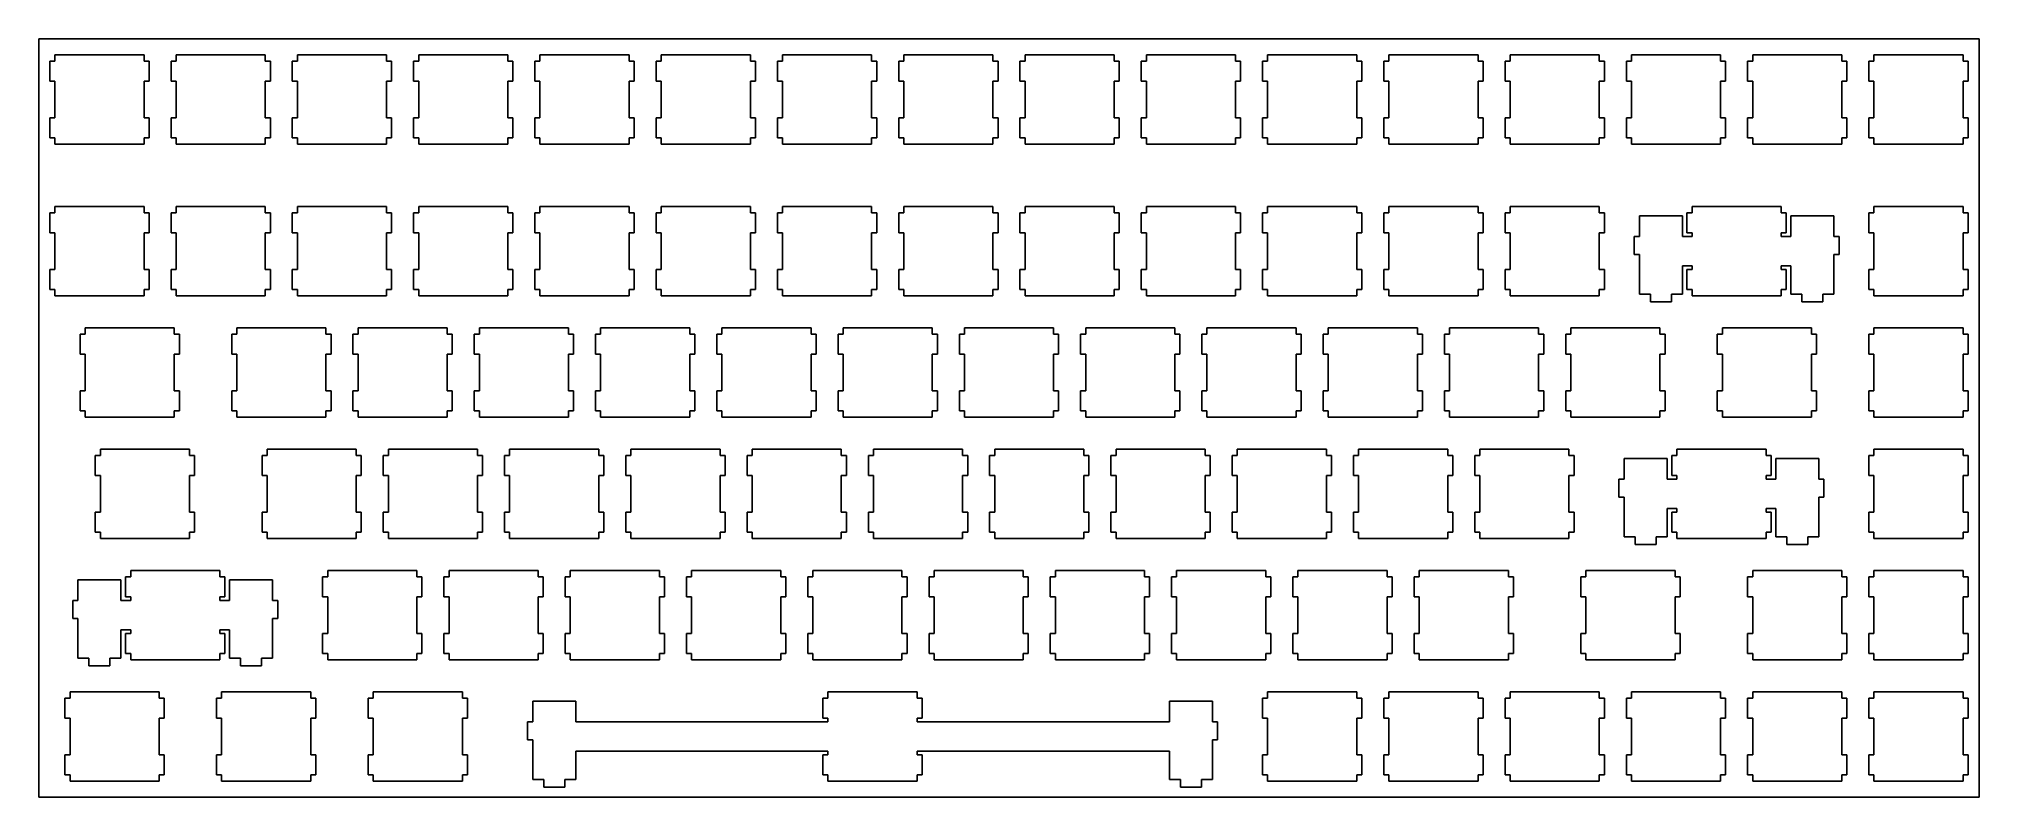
# Model space of a CAD drawing. Extents: x 0 to 305, y 0 to 119.
import ezdxf

# ---------------------------------------------------------------- set-up
doc = ezdxf.new("R2010")
doc.units = 0
doc.layers.get('0').update_dxf_attribs({"linetype": 'CONTINUOUS'})

msp = doc.modelspace()

# ---------------------------------------------------------------- linework, layer by layer
at = {"color": 0}
for p, q in [((0.09508, 119.496), (304.895, 119.496)), ((0.09508, 0.4327), (0.09508, 119.496)), ((304.895, 119.496), (304.895, 0.4327)), ((2.61965, 115.971), (1.81901, 115.971)), ((1.81901, 115.971), (1.81901, 112.871)), ((2.61965, 116.971), (2.61965, 115.971)), ((16.6192, 116.971), (2.61965, 116.971)), ((16.6192, 115.971), (16.6192, 116.971)), ((17.4198, 115.971), (16.6192, 115.971)), ((17.4198, 112.871), (17.4198, 115.971)), ((21.6697, 115.971), (20.869, 115.971)), ((20.869, 115.971), (20.869, 112.871)), ((21.6697, 116.971), (21.6697, 115.971)), ((35.669, 116.971), (21.6697, 116.971)), ((35.669, 115.971), (35.669, 116.971)), ((36.4698, 115.971), (35.669, 115.971)), ((36.4698, 112.871), (36.4698, 115.971)), ((40.7197, 115.971), (39.9189, 115.971)), ((39.9189, 115.971), (39.9189, 112.871)), ((40.7197, 116.971), (40.7197, 115.971)), ((54.719, 116.971), (40.7197, 116.971)), ((54.719, 115.971), (54.719, 116.971)), ((55.5198, 115.971), (54.719, 115.971)), ((55.5198, 112.871), (55.5198, 115.971)), ((59.7697, 115.971), (58.9689, 115.971)), ((58.9689, 115.971), (58.9689, 112.871)), ((59.7697, 116.971), (59.7697, 115.971)), ((73.769, 116.971), (59.7697, 116.971)), ((73.769, 115.971), (73.769, 116.971)), ((74.5698, 115.971), (73.769, 115.971)), ((74.5698, 112.871), (74.5698, 115.971)), ((78.8197, 115.971), (78.0189, 115.971)), ((78.0189, 115.971), (78.0189, 112.871)), ((78.8197, 116.971), (78.8197, 115.971)), ((92.819, 116.971), (78.8197, 116.971)), ((92.819, 115.971), (92.819, 116.971)), ((93.6184, 115.971), (92.819, 115.971)), ((93.6184, 112.871), (93.6184, 115.971)), ((97.8683, 115.971), (97.0689, 115.971)), ((97.0689, 115.971), (97.0689, 112.871)), ((97.8683, 116.971), (97.8683, 115.971)), ((111.869, 116.971), (97.8683, 116.971)), ((111.869, 115.971), (111.869, 116.971)), ((112.668, 115.971), (111.869, 115.971)), ((112.668, 112.871), (112.668, 115.971)), ((116.918, 115.971), (116.119, 115.971)), ((116.119, 115.971), (116.119, 112.871)), ((116.918, 116.971), (116.918, 115.971)), ((130.919, 116.971), (116.918, 116.971)), ((130.919, 115.971), (130.919, 116.971)), ((131.72, 115.971), (130.919, 115.971)), ((131.72, 112.871), (131.72, 115.971)), ((135.97, 115.971), (135.169, 115.971)), ((135.169, 115.971), (135.169, 112.871)), ((135.97, 116.971), (135.97, 115.971)), ((149.969, 116.971), (135.97, 116.971)), ((149.969, 115.971), (149.969, 116.971)), ((150.77, 115.971), (149.969, 115.971)), ((150.77, 112.871), (150.77, 115.971)), ((155.02, 115.971), (154.219, 115.971)), ((154.219, 115.971), (154.219, 112.871)), ((155.02, 116.971), (155.02, 115.971)), ((169.019, 116.971), (155.02, 116.971)), ((169.019, 115.971), (169.019, 116.971)), ((169.82, 115.971), (169.019, 115.971)), ((169.82, 112.871), (169.82, 115.971)), ((174.07, 115.971), (173.269, 115.971)), ((173.269, 115.971), (173.269, 112.871)), ((174.07, 116.971), (174.07, 115.971)), ((188.069, 116.971), (174.07, 116.971)), ((188.069, 115.971), (188.069, 116.971)), ((188.87, 115.971), (188.069, 115.971)), ((188.87, 112.871), (188.87, 115.971)), ((193.12, 115.971), (192.319, 115.971)), ((192.319, 115.971), (192.319, 112.871)), ((193.12, 116.971), (193.12, 115.971)), ((207.119, 116.971), (193.12, 116.971)), ((207.119, 115.971), (207.119, 116.971)), ((207.92, 115.971), (207.119, 115.971)), ((207.92, 112.871), (207.92, 115.971)), ((212.17, 115.971), (211.369, 115.971)), ((211.369, 115.971), (211.369, 112.871)), ((212.17, 116.971), (212.17, 115.971)), ((226.169, 116.971), (212.17, 116.971)), ((226.169, 115.971), (226.169, 116.971)), ((226.97, 115.971), (226.169, 115.971)), ((226.97, 112.871), (226.97, 115.971)), ((231.22, 115.971), (230.419, 115.971)), ((230.419, 115.971), (230.419, 112.871)), ((231.22, 116.971), (231.22, 115.971)), ((245.219, 116.971), (231.22, 116.971)), ((245.219, 115.971), (245.219, 116.971)), ((246.02, 115.971), (245.219, 115.971)), ((246.02, 112.871), (246.02, 115.971)), ((250.27, 115.971), (249.469, 115.971)), ((249.469, 115.971), (249.469, 112.871)), ((250.27, 116.971), (250.27, 115.971)), ((264.269, 116.971), (250.27, 116.971)), ((264.269, 115.971), (264.269, 116.971)), ((265.07, 115.971), (264.269, 115.971)), ((265.07, 112.871), (265.07, 115.971)), ((269.32, 115.971), (268.519, 115.971)), ((268.519, 115.971), (268.519, 112.871)), ((269.32, 116.971), (269.32, 115.971)), ((283.319, 116.971), (269.32, 116.971)), ((283.319, 115.971), (283.319, 116.971)), ((284.12, 115.971), (283.319, 115.971)), ((284.12, 112.871), (284.12, 115.971)), ((288.37, 115.971), (287.569, 115.971)), ((287.569, 115.971), (287.569, 112.871)), ((288.37, 116.971), (288.37, 115.971)), ((302.369, 116.971), (288.37, 116.971)), ((302.369, 115.971), (302.369, 116.971)), ((303.17, 115.971), (302.369, 115.971)), ((303.17, 112.871), (303.17, 115.971)), ((1.81901, 112.871), (2.61965, 112.871)), ((2.61965, 112.871), (2.61965, 107.071)), ((16.6192, 107.071), (16.6192, 112.871)), ((16.6192, 112.871), (17.4198, 112.871)), ((20.869, 112.871), (21.6697, 112.871)), ((21.6697, 112.871), (21.6697, 107.071)), ((35.669, 107.071), (35.669, 112.871)), ((35.669, 112.871), (36.4698, 112.871)), ((39.9189, 112.871), (40.7197, 112.871)), ((40.7197, 112.871), (40.7197, 107.071)), ((54.719, 107.071), (54.719, 112.871)), ((54.719, 112.871), (55.5198, 112.871)), ((58.9689, 112.871), (59.7697, 112.871)), ((59.7697, 112.871), (59.7697, 107.071)), ((73.769, 107.071), (73.769, 112.871)), ((73.769, 112.871), (74.5698, 112.871)), ((78.0189, 112.871), (78.8197, 112.871)), ((78.8197, 112.871), (78.8197, 107.071)), ((92.819, 107.071), (92.819, 112.871)), ((92.819, 112.871), (93.6184, 112.871)), ((97.0689, 112.871), (97.8683, 112.871)), ((97.8683, 112.871), (97.8683, 107.071)), ((111.869, 107.071), (111.869, 112.871)), ((111.869, 112.871), (112.668, 112.871)), ((116.119, 112.871), (116.918, 112.871)), ((116.918, 112.871), (116.918, 107.071)), ((130.919, 107.071), (130.919, 112.871)), ((130.919, 112.871), (131.72, 112.871)), ((135.169, 112.871), (135.97, 112.871)), ((135.97, 112.871), (135.97, 107.071)), ((149.969, 107.071), (149.969, 112.871)), ((149.969, 112.871), (150.77, 112.871)), ((154.219, 112.871), (155.02, 112.871)), ((155.02, 112.871), (155.02, 107.071)), ((169.019, 107.071), (169.019, 112.871)), ((169.019, 112.871), (169.82, 112.871)), ((173.269, 112.871), (174.07, 112.871)), ((174.07, 112.871), (174.07, 107.071)), ((188.069, 107.071), (188.069, 112.871)), ((188.069, 112.871), (188.87, 112.871)), ((192.319, 112.871), (193.12, 112.871)), ((193.12, 112.871), (193.12, 107.071)), ((207.119, 107.071), (207.119, 112.871)), ((207.119, 112.871), (207.92, 112.871)), ((211.369, 112.871), (212.17, 112.871)), ((212.17, 112.871), (212.17, 107.071)), ((226.169, 107.071), (226.169, 112.871)), ((226.169, 112.871), (226.97, 112.871)), ((230.419, 112.871), (231.22, 112.871)), ((231.22, 112.871), (231.22, 107.071)), ((245.219, 107.071), (245.219, 112.871)), ((245.219, 112.871), (246.02, 112.871)), ((249.469, 112.871), (250.27, 112.871)), ((250.27, 112.871), (250.27, 107.071)), ((264.269, 107.071), (264.269, 112.871)), ((264.269, 112.871), (265.07, 112.871)), ((268.519, 112.871), (269.32, 112.871)), ((269.32, 112.871), (269.32, 107.071)), ((283.319, 107.071), (283.319, 112.871)), ((283.319, 112.871), (284.12, 112.871)), ((287.569, 112.871), (288.37, 112.871)), ((288.37, 112.871), (288.37, 107.071)), ((302.369, 107.071), (302.369, 112.871)), ((302.369, 112.871), (303.17, 112.871)), ((2.61965, 107.071), (1.81901, 107.071)), ((1.81901, 107.071), (1.81901, 103.972)), ((17.4198, 107.071), (16.6192, 107.071)), ((17.4198, 103.972), (17.4198, 107.071)), ((21.6697, 107.071), (20.869, 107.071)), ((20.869, 107.071), (20.869, 103.972)), ((36.4698, 107.071), (35.669, 107.071)), ((36.4698, 103.972), (36.4698, 107.071)), ((40.7197, 107.071), (39.9189, 107.071)), ((39.9189, 107.071), (39.9189, 103.972)), ((55.5198, 107.071), (54.719, 107.071)), ((55.5198, 103.972), (55.5198, 107.071)), ((59.7697, 107.071), (58.9689, 107.071)), ((58.9689, 107.071), (58.9689, 103.972)), ((74.5698, 107.071), (73.769, 107.071)), ((74.5698, 103.972), (74.5698, 107.071)), ((78.8197, 107.071), (78.0189, 107.071)), ((78.0189, 107.071), (78.0189, 103.972)), ((93.6184, 107.071), (92.819, 107.071)), ((93.6184, 103.972), (93.6184, 107.071)), ((97.8683, 107.071), (97.0689, 107.071)), ((97.0689, 107.071), (97.0689, 103.972)), ((112.668, 107.071), (111.869, 107.071)), ((112.668, 103.972), (112.668, 107.071)), ((116.918, 107.071), (116.119, 107.071)), ((116.119, 107.071), (116.119, 103.972)), ((131.72, 107.071), (130.919, 107.071)), ((131.72, 103.972), (131.72, 107.071)), ((135.97, 107.071), (135.169, 107.071)), ((135.169, 107.071), (135.169, 103.972)), ((150.77, 107.071), (149.969, 107.071)), ((150.77, 103.972), (150.77, 107.071)), ((155.02, 107.071), (154.219, 107.071)), ((154.219, 107.071), (154.219, 103.972)), ((169.82, 107.071), (169.019, 107.071)), ((169.82, 103.972), (169.82, 107.071)), ((174.07, 107.071), (173.269, 107.071)), ((173.269, 107.071), (173.269, 103.972)), ((188.87, 107.071), (188.069, 107.071)), ((188.87, 103.972), (188.87, 107.071)), ((193.12, 107.071), (192.319, 107.071)), ((192.319, 107.071), (192.319, 103.972)), ((207.92, 107.071), (207.119, 107.071)), ((207.92, 103.972), (207.92, 107.071)), ((212.17, 107.071), (211.369, 107.071)), ((211.369, 107.071), (211.369, 103.972)), ((226.97, 107.071), (226.169, 107.071)), ((226.97, 103.972), (226.97, 107.071)), ((231.22, 107.071), (230.419, 107.071)), ((230.419, 107.071), (230.419, 103.972)), ((246.02, 107.071), (245.219, 107.071)), ((246.02, 103.972), (246.02, 107.071)), ((250.27, 107.071), (249.469, 107.071)), ((249.469, 107.071), (249.469, 103.972)), ((265.07, 107.071), (264.269, 107.071)), ((265.07, 103.972), (265.07, 107.071)), ((269.32, 107.071), (268.519, 107.071)), ((268.519, 107.071), (268.519, 103.972)), ((284.12, 107.071), (283.319, 107.071)), ((284.12, 103.972), (284.12, 107.071)), ((288.37, 107.071), (287.569, 107.071)), ((287.569, 107.071), (287.569, 103.972)), ((303.17, 107.071), (302.369, 107.071)), ((303.17, 103.972), (303.17, 107.071)), ((1.81901, 103.972), (2.61965, 103.972)), ((2.61965, 103.972), (2.61965, 102.971)), ((16.6192, 102.971), (16.6192, 103.972)), ((16.6192, 103.972), (17.4198, 103.972)), ((20.869, 103.972), (21.6697, 103.972)), ((21.6697, 103.972), (21.6697, 102.971)), ((35.669, 102.971), (35.669, 103.972)), ((35.669, 103.972), (36.4698, 103.972)), ((39.9189, 103.972), (40.7197, 103.972)), ((40.7197, 103.972), (40.7197, 102.971)), ((54.719, 102.971), (54.719, 103.972)), ((54.719, 103.972), (55.5198, 103.972)), ((58.9689, 103.972), (59.7697, 103.972)), ((59.7697, 103.972), (59.7697, 102.971)), ((73.769, 102.971), (73.769, 103.972)), ((73.769, 103.972), (74.5698, 103.972)), ((78.0189, 103.972), (78.8197, 103.972)), ((78.8197, 103.972), (78.8197, 102.971)), ((92.819, 102.971), (92.819, 103.972)), ((92.819, 103.972), (93.6184, 103.972)), ((97.0689, 103.972), (97.8683, 103.972)), ((97.8683, 103.972), (97.8683, 102.971)), ((111.869, 102.971), (111.869, 103.972)), ((111.869, 103.972), (112.668, 103.972)), ((116.119, 103.972), (116.918, 103.972)), ((116.918, 103.972), (116.918, 102.971)), ((130.919, 102.971), (130.919, 103.972)), ((130.919, 103.972), (131.72, 103.972)), ((135.169, 103.972), (135.97, 103.972)), ((135.97, 103.972), (135.97, 102.971)), ((149.969, 102.971), (149.969, 103.972)), ((149.969, 103.972), (150.77, 103.972)), ((154.219, 103.972), (155.02, 103.972)), ((155.02, 103.972), (155.02, 102.971)), ((169.019, 102.971), (169.019, 103.972)), ((169.019, 103.972), (169.82, 103.972)), ((173.269, 103.972), (174.07, 103.972)), ((174.07, 103.972), (174.07, 102.971)), ((188.069, 102.971), (188.069, 103.972)), ((188.069, 103.972), (188.87, 103.972)), ((192.319, 103.972), (193.12, 103.972)), ((193.12, 103.972), (193.12, 102.971)), ((207.119, 102.971), (207.119, 103.972)), ((207.119, 103.972), (207.92, 103.972)), ((211.369, 103.972), (212.17, 103.972)), ((212.17, 103.972), (212.17, 102.971)), ((226.169, 102.971), (226.169, 103.972)), ((226.169, 103.972), (226.97, 103.972)), ((230.419, 103.972), (231.22, 103.972)), ((231.22, 103.972), (231.22, 102.971)), ((245.219, 102.971), (245.219, 103.972)), ((245.219, 103.972), (246.02, 103.972)), ((249.469, 103.972), (250.27, 103.972)), ((250.27, 103.972), (250.27, 102.971)), ((264.269, 102.971), (264.269, 103.972)), ((264.269, 103.972), (265.07, 103.972)), ((268.519, 103.972), (269.32, 103.972)), ((269.32, 103.972), (269.32, 102.971)), ((283.319, 102.971), (283.319, 103.972)), ((283.319, 103.972), (284.12, 103.972)), ((287.569, 103.972), (288.37, 103.972)), ((288.37, 103.972), (288.37, 102.971)), ((302.369, 102.971), (302.369, 103.972)), ((302.369, 103.972), (303.17, 103.972)), ((2.61965, 102.971), (16.6192, 102.971)), ((21.6697, 102.971), (35.669, 102.971)), ((40.7197, 102.971), (54.719, 102.971)), ((59.7697, 102.971), (73.769, 102.971)), ((78.8197, 102.971), (92.819, 102.971)), ((97.8683, 102.971), (111.869, 102.971)), ((116.918, 102.971), (130.919, 102.971)), ((135.97, 102.971), (149.969, 102.971)), ((155.02, 102.971), (169.019, 102.971)), ((174.07, 102.971), (188.069, 102.971)), ((193.12, 102.971), (207.119, 102.971)), ((212.17, 102.971), (226.169, 102.971)), ((231.22, 102.971), (245.219, 102.971)), ((250.27, 102.971), (264.269, 102.971)), ((269.32, 102.971), (283.319, 102.971)), ((288.37, 102.971), (302.369, 102.971)), ((2.61965, 92.159), (1.81901, 92.159)), ((1.81901, 92.159), (1.81901, 89.0598)), ((2.61965, 93.1594), (2.61965, 92.159)), ((16.6192, 93.1594), (2.61965, 93.1594)), ((16.6192, 92.159), (16.6192, 93.1594)), ((17.4198, 92.159), (16.6192, 92.159)), ((17.4198, 89.0598), (17.4198, 92.159)), ((21.6697, 92.159), (20.869, 92.159)), ((20.869, 92.159), (20.869, 89.0598)), ((21.6697, 93.1594), (21.6697, 92.159)), ((35.669, 93.1594), (21.6697, 93.1594)), ((35.669, 92.159), (35.669, 93.1594)), ((36.4698, 92.159), (35.669, 92.159)), ((36.4698, 89.0598), (36.4698, 92.159)), ((40.7197, 92.159), (39.9189, 92.159)), ((39.9189, 92.159), (39.9189, 89.0598)), ((40.7197, 93.1594), (40.7197, 92.159)), ((54.719, 93.1594), (40.7197, 93.1594)), ((54.719, 92.159), (54.719, 93.1594)), ((55.5198, 92.159), (54.719, 92.159)), ((55.5198, 89.0598), (55.5198, 92.159)), ((59.7697, 92.159), (58.9689, 92.159)), ((58.9689, 92.159), (58.9689, 89.0598)), ((59.7697, 93.1594), (59.7697, 92.159)), ((73.769, 93.1594), (59.7697, 93.1594)), ((73.769, 92.159), (73.769, 93.1594)), ((74.5698, 92.159), (73.769, 92.159)), ((74.5698, 89.0598), (74.5698, 92.159)), ((78.8197, 92.159), (78.0189, 92.159)), ((78.0189, 92.159), (78.0189, 89.0598)), ((78.8197, 93.1594), (78.8197, 92.159)), ((92.819, 93.1594), (78.8197, 93.1594)), ((92.819, 92.159), (92.819, 93.1594)), ((93.6184, 92.159), (92.819, 92.159)), ((93.6184, 89.0598), (93.6184, 92.159)), ((97.8683, 92.159), (97.0689, 92.159)), ((97.0689, 92.159), (97.0689, 89.0598)), ((97.8683, 93.1594), (97.8683, 92.159)), ((111.869, 93.1594), (97.8683, 93.1594)), ((111.869, 92.159), (111.869, 93.1594)), ((112.668, 92.159), (111.869, 92.159)), ((112.668, 89.0598), (112.668, 92.159)), ((116.918, 92.159), (116.119, 92.159)), ((116.119, 92.159), (116.119, 89.0598)), ((116.918, 93.1594), (116.918, 92.159)), ((130.919, 93.1594), (116.918, 93.1594)), ((130.919, 92.159), (130.919, 93.1594)), ((131.72, 92.159), (130.919, 92.159)), ((131.72, 89.0598), (131.72, 92.159)), ((135.97, 92.159), (135.169, 92.159)), ((135.169, 92.159), (135.169, 89.0598)), ((135.97, 93.1594), (135.97, 92.159)), ((149.969, 93.1594), (135.97, 93.1594)), ((149.969, 92.159), (149.969, 93.1594)), ((150.77, 92.159), (149.969, 92.159)), ((150.77, 89.0598), (150.77, 92.159)), ((155.02, 92.159), (154.219, 92.159)), ((154.219, 92.159), (154.219, 89.0598)), ((155.02, 93.1594), (155.02, 92.159)), ((169.019, 93.1594), (155.02, 93.1594)), ((169.019, 92.159), (169.019, 93.1594)), ((169.82, 92.159), (169.019, 92.159)), ((169.82, 89.0598), (169.82, 92.159)), ((174.07, 92.159), (173.269, 92.159)), ((173.269, 92.159), (173.269, 89.0598)), ((174.07, 93.1594), (174.07, 92.159)), ((188.069, 93.1594), (174.07, 93.1594)), ((188.069, 92.159), (188.069, 93.1594)), ((188.87, 92.159), (188.069, 92.159)), ((188.87, 89.0598), (188.87, 92.159)), ((193.12, 92.159), (192.319, 92.159)), ((192.319, 92.159), (192.319, 89.0598)), ((193.12, 93.1594), (193.12, 92.159)), ((207.119, 93.1594), (193.12, 93.1594)), ((207.119, 92.159), (207.119, 93.1594)), ((207.92, 92.159), (207.119, 92.159)), ((207.92, 89.0598), (207.92, 92.159)), ((212.17, 92.159), (211.369, 92.159)), ((211.369, 92.159), (211.369, 89.0598)), ((212.17, 93.1594), (212.17, 92.159)), ((226.169, 93.1594), (212.17, 93.1594)), ((226.169, 92.159), (226.169, 93.1594)), ((226.97, 92.159), (226.169, 92.159)), ((226.97, 89.0598), (226.97, 92.159)), ((231.22, 92.159), (230.419, 92.159)), ((230.419, 92.159), (230.419, 89.0598)), ((231.22, 93.1594), (231.22, 92.159)), ((245.219, 93.1594), (231.22, 93.1594)), ((245.219, 92.159), (245.219, 93.1594)), ((246.02, 92.159), (245.219, 92.159)), ((246.02, 89.0598), (246.02, 92.159)), ((258.269, 91.6891), (251.52, 91.6891)), ((251.52, 91.6891), (251.52, 88.459)), ((258.269, 88.459), (258.269, 91.6891)), ((259.795, 92.159), (258.994, 92.159)), ((258.994, 92.159), (258.994, 89.0598)), ((259.795, 93.1594), (259.795, 92.159)), ((273.794, 93.1594), (259.795, 93.1594)), ((273.794, 92.159), (273.794, 93.1594)), ((274.595, 92.159), (273.794, 92.159)), ((274.595, 89.0598), (274.595, 92.159)), ((282.069, 91.6891), (275.32, 91.6891)), ((275.32, 91.6891), (275.32, 88.459)), ((282.069, 88.459), (282.069, 91.6891)), ((288.37, 92.159), (287.569, 92.159)), ((287.569, 92.159), (287.569, 89.0598)), ((288.37, 93.1594), (288.37, 92.159)), ((302.369, 93.1594), (288.37, 93.1594)), ((302.369, 92.159), (302.369, 93.1594)), ((303.17, 92.159), (302.369, 92.159)), ((303.17, 89.0598), (303.17, 92.159)), ((1.81901, 89.0598), (2.61965, 89.0598)), ((2.61965, 89.0598), (2.61965, 83.2598)), ((16.6192, 83.2598), (16.6192, 89.0598)), ((16.6192, 89.0598), (17.4198, 89.0598)), ((20.869, 89.0598), (21.6697, 89.0598)), ((21.6697, 89.0598), (21.6697, 83.2598)), ((35.669, 83.2598), (35.669, 89.0598)), ((35.669, 89.0598), (36.4698, 89.0598)), ((39.9189, 89.0598), (40.7197, 89.0598)), ((40.7197, 89.0598), (40.7197, 83.2598)), ((54.719, 83.2598), (54.719, 89.0598)), ((54.719, 89.0598), (55.5198, 89.0598)), ((58.9689, 89.0598), (59.7697, 89.0598)), ((59.7697, 89.0598), (59.7697, 83.2598)), ((73.769, 83.2598), (73.769, 89.0598)), ((73.769, 89.0598), (74.5698, 89.0598)), ((78.0189, 89.0598), (78.8197, 89.0598)), ((78.8197, 89.0598), (78.8197, 83.2598)), ((92.819, 83.2598), (92.819, 89.0598)), ((92.819, 89.0598), (93.6184, 89.0598)), ((97.0689, 89.0598), (97.8683, 89.0598)), ((97.8683, 89.0598), (97.8683, 83.2598)), ((111.869, 83.2598), (111.869, 89.0598)), ((111.869, 89.0598), (112.668, 89.0598)), ((116.119, 89.0598), (116.918, 89.0598)), ((116.918, 89.0598), (116.918, 83.2598)), ((130.919, 83.2598), (130.919, 89.0598)), ((130.919, 89.0598), (131.72, 89.0598)), ((135.169, 89.0598), (135.97, 89.0598)), ((135.97, 89.0598), (135.97, 83.2598)), ((149.969, 83.2598), (149.969, 89.0598)), ((149.969, 89.0598), (150.77, 89.0598)), ((154.219, 89.0598), (155.02, 89.0598)), ((155.02, 89.0598), (155.02, 83.2598)), ((169.019, 83.2598), (169.019, 89.0598)), ((169.019, 89.0598), (169.82, 89.0598)), ((173.269, 89.0598), (174.07, 89.0598)), ((174.07, 89.0598), (174.07, 83.2598)), ((188.069, 83.2598), (188.069, 89.0598)), ((188.069, 89.0598), (188.87, 89.0598)), ((192.319, 89.0598), (193.12, 89.0598)), ((193.12, 89.0598), (193.12, 83.2598)), ((207.119, 83.2598), (207.119, 89.0598)), ((207.119, 89.0598), (207.92, 89.0598)), ((211.369, 89.0598), (212.17, 89.0598)), ((212.17, 89.0598), (212.17, 83.2598)), ((226.169, 83.2598), (226.169, 89.0598)), ((226.169, 89.0598), (226.97, 89.0598)), ((230.419, 89.0598), (231.22, 89.0598)), ((231.22, 89.0598), (231.22, 83.2598)), ((245.219, 83.2598), (245.219, 89.0598)), ((245.219, 89.0598), (246.02, 89.0598)), ((251.52, 88.459), (250.694, 88.459)), ((250.694, 88.459), (250.694, 85.659)), ((259.795, 88.459), (258.269, 88.459)), ((258.994, 89.0598), (259.795, 89.0598)), ((259.795, 89.0598), (259.795, 88.459)), ((273.794, 88.459), (273.794, 89.0598)), ((273.794, 89.0598), (274.595, 89.0598)), ((275.32, 88.459), (273.794, 88.459)), ((282.895, 88.459), (282.069, 88.459)), ((282.895, 85.659), (282.895, 88.459)), ((287.569, 89.0598), (288.37, 89.0598)), ((288.37, 89.0598), (288.37, 83.2598)), ((302.369, 83.2598), (302.369, 89.0598)), ((302.369, 89.0598), (303.17, 89.0598)), ((250.694, 85.659), (251.52, 85.659)), ((251.52, 85.659), (251.52, 79.3888)), ((282.069, 79.3888), (282.069, 85.659)), ((282.069, 85.659), (282.895, 85.659)), ((2.61965, 83.2598), (1.81901, 83.2598)), ((1.81901, 83.2598), (1.81901, 80.1592)), ((17.4198, 83.2598), (16.6192, 83.2598)), ((17.4198, 80.1592), (17.4198, 83.2598)), ((21.6697, 83.2598), (20.869, 83.2598)), ((20.869, 83.2598), (20.869, 80.1592)), ((36.4698, 83.2598), (35.669, 83.2598)), ((36.4698, 80.1592), (36.4698, 83.2598)), ((40.7197, 83.2598), (39.9189, 83.2598)), ((39.9189, 83.2598), (39.9189, 80.1592)), ((55.5198, 83.2598), (54.719, 83.2598)), ((55.5198, 80.1592), (55.5198, 83.2598)), ((59.7697, 83.2598), (58.9689, 83.2598)), ((58.9689, 83.2598), (58.9689, 80.1592)), ((74.5698, 83.2598), (73.769, 83.2598)), ((74.5698, 80.1592), (74.5698, 83.2598)), ((78.8197, 83.2598), (78.0189, 83.2598)), ((78.0189, 83.2598), (78.0189, 80.1592)), ((93.6184, 83.2598), (92.819, 83.2598)), ((93.6184, 80.1592), (93.6184, 83.2598)), ((97.8683, 83.2598), (97.0689, 83.2598)), ((97.0689, 83.2598), (97.0689, 80.1592)), ((112.668, 83.2598), (111.869, 83.2598)), ((112.668, 80.1592), (112.668, 83.2598)), ((116.918, 83.2598), (116.119, 83.2598)), ((116.119, 83.2598), (116.119, 80.1592)), ((131.72, 83.2598), (130.919, 83.2598)), ((131.72, 80.1592), (131.72, 83.2598)), ((135.97, 83.2598), (135.169, 83.2598)), ((135.169, 83.2598), (135.169, 80.1592)), ((150.77, 83.2598), (149.969, 83.2598)), ((150.77, 80.1592), (150.77, 83.2598)), ((155.02, 83.2598), (154.219, 83.2598)), ((154.219, 83.2598), (154.219, 80.1592)), ((169.82, 83.2598), (169.019, 83.2598)), ((169.82, 80.1592), (169.82, 83.2598)), ((174.07, 83.2598), (173.269, 83.2598)), ((173.269, 83.2598), (173.269, 80.1592)), ((188.87, 83.2598), (188.069, 83.2598)), ((188.87, 80.1592), (188.87, 83.2598)), ((193.12, 83.2598), (192.319, 83.2598)), ((192.319, 83.2598), (192.319, 80.1592)), ((207.92, 83.2598), (207.119, 83.2598)), ((207.92, 80.1592), (207.92, 83.2598)), ((212.17, 83.2598), (211.369, 83.2598)), ((211.369, 83.2598), (211.369, 80.1592)), ((226.97, 83.2598), (226.169, 83.2598)), ((226.97, 80.1592), (226.97, 83.2598)), ((231.22, 83.2598), (230.419, 83.2598)), ((230.419, 83.2598), (230.419, 80.1592)), ((246.02, 83.2598), (245.219, 83.2598)), ((246.02, 80.1592), (246.02, 83.2598)), ((258.269, 79.3888), (258.269, 83.8592)), ((258.269, 83.8592), (259.795, 83.8592)), ((259.795, 83.2598), (258.994, 83.2598)), ((258.994, 83.2598), (258.994, 80.1592)), ((259.795, 83.8592), (259.795, 83.2598)), ((273.794, 83.2598), (273.794, 83.8592)), ((273.794, 83.8592), (275.32, 83.8592)), ((274.595, 83.2598), (273.794, 83.2598)), ((274.595, 80.1592), (274.595, 83.2598)), ((275.32, 83.8592), (275.32, 79.3888)), ((288.37, 83.2598), (287.569, 83.2598)), ((287.569, 83.2598), (287.569, 80.1592)), ((303.17, 83.2598), (302.369, 83.2598)), ((303.17, 80.1592), (303.17, 83.2598)), ((1.81901, 80.1592), (2.61965, 80.1592)), ((2.61965, 80.1592), (2.61965, 79.1587)), ((16.6192, 79.1587), (16.6192, 80.1592)), ((16.6192, 80.1592), (17.4198, 80.1592)), ((20.869, 80.1592), (21.6697, 80.1592)), ((21.6697, 80.1592), (21.6697, 79.1587)), ((35.669, 79.1587), (35.669, 80.1592)), ((35.669, 80.1592), (36.4698, 80.1592)), ((39.9189, 80.1592), (40.7197, 80.1592)), ((40.7197, 80.1592), (40.7197, 79.1587)), ((54.719, 79.1587), (54.719, 80.1592)), ((54.719, 80.1592), (55.5198, 80.1592)), ((58.9689, 80.1592), (59.7697, 80.1592)), ((59.7697, 80.1592), (59.7697, 79.1587)), ((73.769, 79.1587), (73.769, 80.1592)), ((73.769, 80.1592), (74.5698, 80.1592)), ((78.0189, 80.1592), (78.8197, 80.1592)), ((78.8197, 80.1592), (78.8197, 79.1587)), ((92.819, 79.1587), (92.819, 80.1592)), ((92.819, 80.1592), (93.6184, 80.1592)), ((97.0689, 80.1592), (97.8683, 80.1592)), ((97.8683, 80.1592), (97.8683, 79.1587)), ((111.869, 79.1587), (111.869, 80.1592)), ((111.869, 80.1592), (112.668, 80.1592)), ((116.119, 80.1592), (116.918, 80.1592)), ((116.918, 80.1592), (116.918, 79.1587)), ((130.919, 79.1587), (130.919, 80.1592)), ((130.919, 80.1592), (131.72, 80.1592)), ((135.169, 80.1592), (135.97, 80.1592)), ((135.97, 80.1592), (135.97, 79.1587)), ((149.969, 79.1587), (149.969, 80.1592)), ((149.969, 80.1592), (150.77, 80.1592)), ((154.219, 80.1592), (155.02, 80.1592)), ((155.02, 80.1592), (155.02, 79.1587)), ((169.019, 79.1587), (169.019, 80.1592)), ((169.019, 80.1592), (169.82, 80.1592)), ((173.269, 80.1592), (174.07, 80.1592)), ((174.07, 80.1592), (174.07, 79.1587)), ((188.069, 79.1587), (188.069, 80.1592)), ((188.069, 80.1592), (188.87, 80.1592)), ((192.319, 80.1592), (193.12, 80.1592)), ((193.12, 80.1592), (193.12, 79.1587)), ((207.119, 79.1587), (207.119, 80.1592)), ((207.119, 80.1592), (207.92, 80.1592)), ((211.369, 80.1592), (212.17, 80.1592)), ((212.17, 80.1592), (212.17, 79.1587)), ((226.169, 79.1587), (226.169, 80.1592)), ((226.169, 80.1592), (226.97, 80.1592)), ((230.419, 80.1592), (231.22, 80.1592)), ((231.22, 80.1592), (231.22, 79.1587)), ((245.219, 79.1587), (245.219, 80.1592)), ((245.219, 80.1592), (246.02, 80.1592)), ((251.52, 79.3888), (253.243, 79.3888)), ((253.243, 79.3888), (253.243, 78.1886)), ((256.544, 78.1886), (256.544, 79.3888)), ((256.544, 79.3888), (258.269, 79.3888)), ((258.994, 80.1592), (259.795, 80.1592)), ((259.795, 80.1592), (259.795, 79.1587)), ((273.794, 79.1587), (273.794, 80.1592)), ((273.794, 80.1592), (274.595, 80.1592)), ((275.32, 79.3888), (277.045, 79.3888)), ((277.045, 79.3888), (277.045, 78.1886)), ((280.344, 78.1886), (280.344, 79.3888)), ((280.344, 79.3888), (282.069, 79.3888)), ((287.569, 80.1592), (288.37, 80.1592)), ((288.37, 80.1592), (288.37, 79.1587)), ((302.369, 79.1587), (302.369, 80.1592)), ((302.369, 80.1592), (303.17, 80.1592)), ((2.61965, 79.1587), (16.6192, 79.1587)), ((21.6697, 79.1587), (35.669, 79.1587)), ((40.7197, 79.1587), (54.719, 79.1587)), ((59.7697, 79.1587), (73.769, 79.1587)), ((78.8197, 79.1587), (92.819, 79.1587)), ((97.8683, 79.1587), (111.869, 79.1587)), ((116.918, 79.1587), (130.919, 79.1587)), ((135.97, 79.1587), (149.969, 79.1587)), ((155.02, 79.1587), (169.019, 79.1587)), ((174.07, 79.1587), (188.069, 79.1587)), ((193.12, 79.1587), (207.119, 79.1587)), ((212.17, 79.1587), (226.169, 79.1587)), ((231.22, 79.1587), (245.219, 79.1587)), ((253.243, 78.1886), (256.544, 78.1886)), ((259.795, 79.1587), (273.794, 79.1587)), ((277.045, 78.1886), (280.344, 78.1886)), ((288.37, 79.1587), (302.369, 79.1587)), ((7.38216, 74.1094), (7.38216, 73.109)), ((21.3817, 74.1094), (7.38216, 74.1094)), ((21.3817, 73.109), (21.3817, 74.1094)), ((31.1947, 74.1094), (31.1947, 73.109)), ((45.194, 74.1094), (31.1947, 74.1094)), ((45.194, 73.109), (45.194, 74.1094)), ((50.2447, 74.1094), (50.2447, 73.109)), ((64.244, 74.1094), (50.2447, 74.1094)), ((64.244, 73.109), (64.244, 74.1094)), ((69.2947, 74.1094), (69.2947, 73.109)), ((83.294, 74.1094), (69.2947, 74.1094)), ((83.294, 73.109), (83.294, 74.1094)), ((88.3447, 74.1094), (88.3447, 73.109)), ((102.344, 74.1094), (88.3447, 74.1094)), ((102.344, 73.109), (102.344, 74.1094)), ((107.395, 74.1094), (107.395, 73.109)), ((121.394, 74.1094), (107.395, 74.1094)), ((121.394, 73.109), (121.394, 74.1094)), ((126.445, 74.1094), (126.445, 73.109)), ((140.444, 74.1094), (126.445, 74.1094)), ((140.444, 73.109), (140.444, 74.1094)), ((145.495, 74.1094), (145.495, 73.109)), ((159.494, 74.1094), (145.495, 74.1094)), ((159.494, 73.109), (159.494, 74.1094)), ((164.545, 74.1094), (164.545, 73.109)), ((178.544, 74.1094), (164.545, 74.1094)), ((178.544, 73.109), (178.544, 74.1094)), ((183.595, 74.1094), (183.595, 73.109)), ((197.594, 74.1094), (183.595, 74.1094)), ((197.594, 73.109), (197.594, 74.1094)), ((202.645, 74.1094), (202.645, 73.109)), ((216.644, 74.1094), (202.645, 74.1094)), ((216.644, 73.109), (216.644, 74.1094)), ((221.695, 74.1094), (221.695, 73.109)), ((235.694, 74.1094), (221.695, 74.1094)), ((235.694, 73.109), (235.694, 74.1094)), ((240.745, 74.1094), (240.745, 73.109)), ((254.744, 74.1094), (240.745, 74.1094)), ((254.744, 73.109), (254.744, 74.1094)), ((264.557, 74.1094), (264.557, 73.109)), ((278.557, 74.1094), (264.557, 74.1094)), ((278.557, 73.109), (278.557, 74.1094)), ((288.37, 74.1094), (288.37, 73.109)), ((302.369, 74.1094), (288.37, 74.1094)), ((302.369, 73.109), (302.369, 74.1094)), ((7.38216, 73.109), (6.58153, 73.109)), ((6.58153, 73.109), (6.58153, 70.0098)), ((22.1809, 73.109), (21.3817, 73.109)), ((22.1809, 70.0098), (22.1809, 73.109)), ((31.1947, 73.109), (30.394, 73.109)), ((30.394, 73.109), (30.394, 70.0098)), ((45.9948, 73.109), (45.194, 73.109)), ((45.9948, 70.0098), (45.9948, 73.109)), ((50.2447, 73.109), (49.4439, 73.109)), ((49.4439, 73.109), (49.4439, 70.0098)), ((65.0448, 73.109), (64.244, 73.109)), ((65.0448, 70.0098), (65.0448, 73.109)), ((69.2947, 73.109), (68.4939, 73.109)), ((68.4939, 73.109), (68.4939, 70.0098)), ((84.0948, 73.109), (83.294, 73.109)), ((84.0948, 70.0098), (84.0948, 73.109)), ((88.3447, 73.109), (87.5439, 73.109)), ((87.5439, 73.109), (87.5439, 70.0098)), ((103.145, 73.109), (102.344, 73.109)), ((103.145, 70.0098), (103.145, 73.109)), ((107.395, 73.109), (106.594, 73.109)), ((106.594, 73.109), (106.594, 70.0098)), ((122.195, 73.109), (121.394, 73.109)), ((122.195, 70.0098), (122.195, 73.109)), ((126.445, 73.109), (125.644, 73.109)), ((125.644, 73.109), (125.644, 70.0098)), ((141.245, 73.109), (140.444, 73.109)), ((141.245, 70.0098), (141.245, 73.109)), ((145.495, 73.109), (144.694, 73.109)), ((144.694, 73.109), (144.694, 70.0098)), ((160.295, 73.109), (159.494, 73.109)), ((160.295, 70.0098), (160.295, 73.109)), ((164.545, 73.109), (163.744, 73.109)), ((163.744, 73.109), (163.744, 70.0098)), ((179.345, 73.109), (178.544, 73.109)), ((179.345, 70.0098), (179.345, 73.109)), ((183.595, 73.109), (182.794, 73.109)), ((182.794, 73.109), (182.794, 70.0098)), ((198.395, 73.109), (197.594, 73.109)), ((198.395, 70.0098), (198.395, 73.109)), ((202.645, 73.109), (201.844, 73.109)), ((201.844, 73.109), (201.844, 70.0098)), ((217.445, 73.109), (216.644, 73.109)), ((217.445, 70.0098), (217.445, 73.109)), ((221.695, 73.109), (220.894, 73.109)), ((220.894, 73.109), (220.894, 70.0098)), ((236.495, 73.109), (235.694, 73.109)), ((236.495, 70.0098), (236.495, 73.109)), ((240.745, 73.109), (239.944, 73.109)), ((239.944, 73.109), (239.944, 70.0098)), ((255.545, 73.109), (254.744, 73.109)), ((255.545, 70.0098), (255.545, 73.109)), ((264.557, 73.109), (263.756, 73.109)), ((263.756, 73.109), (263.756, 70.0098)), ((279.356, 73.109), (278.557, 73.109)), ((279.356, 70.0098), (279.356, 73.109)), ((288.37, 73.109), (287.569, 73.109)), ((287.569, 73.109), (287.569, 70.0098)), ((303.17, 73.109), (302.369, 73.109)), ((303.17, 70.0098), (303.17, 73.109)), ((6.58153, 70.0098), (7.38216, 70.0098)), ((7.38216, 70.0098), (7.38216, 64.2098)), ((21.3817, 64.2098), (21.3817, 70.0098)), ((21.3817, 70.0098), (22.1809, 70.0098)), ((30.394, 70.0098), (31.1947, 70.0098)), ((31.1947, 70.0098), (31.1947, 64.2098)), ((45.194, 64.2098), (45.194, 70.0098)), ((45.194, 70.0098), (45.9948, 70.0098)), ((49.4439, 70.0098), (50.2447, 70.0098)), ((50.2447, 70.0098), (50.2447, 64.2098)), ((64.244, 64.2098), (64.244, 70.0098)), ((64.244, 70.0098), (65.0448, 70.0098)), ((68.4939, 70.0098), (69.2947, 70.0098)), ((69.2947, 70.0098), (69.2947, 64.2098)), ((83.294, 64.2098), (83.294, 70.0098)), ((83.294, 70.0098), (84.0948, 70.0098)), ((87.5439, 70.0098), (88.3447, 70.0098)), ((88.3447, 70.0098), (88.3447, 64.2098)), ((102.344, 64.2098), (102.344, 70.0098)), ((102.344, 70.0098), (103.145, 70.0098)), ((106.594, 70.0098), (107.395, 70.0098)), ((107.395, 70.0098), (107.395, 64.2098)), ((121.394, 64.2098), (121.394, 70.0098)), ((121.394, 70.0098), (122.195, 70.0098)), ((125.644, 70.0098), (126.445, 70.0098)), ((126.445, 70.0098), (126.445, 64.2098)), ((140.444, 64.2098), (140.444, 70.0098)), ((140.444, 70.0098), (141.245, 70.0098)), ((144.694, 70.0098), (145.495, 70.0098)), ((145.495, 70.0098), (145.495, 64.2098)), ((159.494, 64.2098), (159.494, 70.0098)), ((159.494, 70.0098), (160.295, 70.0098)), ((163.744, 70.0098), (164.545, 70.0098)), ((164.545, 70.0098), (164.545, 64.2098)), ((178.544, 64.2098), (178.544, 70.0098)), ((178.544, 70.0098), (179.345, 70.0098)), ((182.794, 70.0098), (183.595, 70.0098)), ((183.595, 70.0098), (183.595, 64.2098)), ((197.594, 64.2098), (197.594, 70.0098)), ((197.594, 70.0098), (198.395, 70.0098)), ((201.844, 70.0098), (202.645, 70.0098)), ((202.645, 70.0098), (202.645, 64.2098)), ((216.644, 64.2098), (216.644, 70.0098)), ((216.644, 70.0098), (217.445, 70.0098)), ((220.894, 70.0098), (221.695, 70.0098)), ((221.695, 70.0098), (221.695, 64.2098)), ((235.694, 64.2098), (235.694, 70.0098)), ((235.694, 70.0098), (236.495, 70.0098)), ((239.944, 70.0098), (240.745, 70.0098)), ((240.745, 70.0098), (240.745, 64.2098)), ((254.744, 64.2098), (254.744, 70.0098)), ((254.744, 70.0098), (255.545, 70.0098)), ((263.756, 70.0098), (264.557, 70.0098)), ((264.557, 70.0098), (264.557, 64.2098)), ((278.557, 64.2098), (278.557, 70.0098)), ((278.557, 70.0098), (279.356, 70.0098)), ((287.569, 70.0098), (288.37, 70.0098)), ((288.37, 70.0098), (288.37, 64.2098)), ((302.369, 64.2098), (302.369, 70.0098)), ((302.369, 70.0098), (303.17, 70.0098)), ((7.38216, 64.2098), (6.58153, 64.2098)), ((6.58153, 64.2098), (6.58153, 61.1092)), ((22.1809, 64.2098), (21.3817, 64.2098)), ((22.1809, 61.1092), (22.1809, 64.2098)), ((31.1947, 64.2098), (30.394, 64.2098)), ((30.394, 64.2098), (30.394, 61.1092)), ((45.9948, 64.2098), (45.194, 64.2098)), ((45.9948, 61.1092), (45.9948, 64.2098)), ((50.2447, 64.2098), (49.4439, 64.2098)), ((49.4439, 64.2098), (49.4439, 61.1092)), ((65.0448, 64.2098), (64.244, 64.2098)), ((65.0448, 61.1092), (65.0448, 64.2098)), ((69.2947, 64.2098), (68.4939, 64.2098)), ((68.4939, 64.2098), (68.4939, 61.1092)), ((84.0948, 64.2098), (83.294, 64.2098)), ((84.0948, 61.1092), (84.0948, 64.2098)), ((88.3447, 64.2098), (87.5439, 64.2098)), ((87.5439, 64.2098), (87.5439, 61.1092)), ((103.145, 64.2098), (102.344, 64.2098)), ((103.145, 61.1092), (103.145, 64.2098)), ((107.395, 64.2098), (106.594, 64.2098)), ((106.594, 64.2098), (106.594, 61.1092)), ((122.195, 64.2098), (121.394, 64.2098)), ((122.195, 61.1092), (122.195, 64.2098)), ((126.445, 64.2098), (125.644, 64.2098)), ((125.644, 64.2098), (125.644, 61.1092)), ((141.245, 64.2098), (140.444, 64.2098)), ((141.245, 61.1092), (141.245, 64.2098)), ((145.495, 64.2098), (144.694, 64.2098)), ((144.694, 64.2098), (144.694, 61.1092)), ((160.295, 64.2098), (159.494, 64.2098)), ((160.295, 61.1092), (160.295, 64.2098)), ((164.545, 64.2098), (163.744, 64.2098)), ((163.744, 64.2098), (163.744, 61.1092)), ((179.345, 64.2098), (178.544, 64.2098)), ((179.345, 61.1092), (179.345, 64.2098)), ((183.595, 64.2098), (182.794, 64.2098)), ((182.794, 64.2098), (182.794, 61.1092)), ((198.395, 64.2098), (197.594, 64.2098)), ((198.395, 61.1092), (198.395, 64.2098)), ((202.645, 64.2098), (201.844, 64.2098)), ((201.844, 64.2098), (201.844, 61.1092)), ((217.445, 64.2098), (216.644, 64.2098)), ((217.445, 61.1092), (217.445, 64.2098)), ((221.695, 64.2098), (220.894, 64.2098)), ((220.894, 64.2098), (220.894, 61.1092)), ((236.495, 64.2098), (235.694, 64.2098)), ((236.495, 61.1092), (236.495, 64.2098)), ((240.745, 64.2098), (239.944, 64.2098)), ((239.944, 64.2098), (239.944, 61.1092)), ((255.545, 64.2098), (254.744, 64.2098)), ((255.545, 61.1092), (255.545, 64.2098)), ((264.557, 64.2098), (263.756, 64.2098)), ((263.756, 64.2098), (263.756, 61.1092)), ((279.356, 64.2098), (278.557, 64.2098)), ((279.356, 61.1092), (279.356, 64.2098)), ((288.37, 64.2098), (287.569, 64.2098)), ((287.569, 64.2098), (287.569, 61.1092)), ((303.17, 64.2098), (302.369, 64.2098)), ((303.17, 61.1092), (303.17, 64.2098)), ((6.58153, 61.1092), (7.38216, 61.1092)), ((7.38216, 61.1092), (7.38216, 60.1087)), ((21.3817, 60.1087), (21.3817, 61.1092)), ((21.3817, 61.1092), (22.1809, 61.1092)), ((30.394, 61.1092), (31.1947, 61.1092)), ((31.1947, 61.1092), (31.1947, 60.1087)), ((45.194, 60.1087), (45.194, 61.1092)), ((45.194, 61.1092), (45.9948, 61.1092)), ((49.4439, 61.1092), (50.2447, 61.1092)), ((50.2447, 61.1092), (50.2447, 60.1087)), ((64.244, 60.1087), (64.244, 61.1092)), ((64.244, 61.1092), (65.0448, 61.1092)), ((68.4939, 61.1092), (69.2947, 61.1092)), ((69.2947, 61.1092), (69.2947, 60.1087)), ((83.294, 60.1087), (83.294, 61.1092)), ((83.294, 61.1092), (84.0948, 61.1092)), ((87.5439, 61.1092), (88.3447, 61.1092)), ((88.3447, 61.1092), (88.3447, 60.1087)), ((102.344, 60.1087), (102.344, 61.1092)), ((102.344, 61.1092), (103.145, 61.1092)), ((106.594, 61.1092), (107.395, 61.1092)), ((107.395, 61.1092), (107.395, 60.1087)), ((121.394, 60.1087), (121.394, 61.1092)), ((121.394, 61.1092), (122.195, 61.1092)), ((125.644, 61.1092), (126.445, 61.1092)), ((126.445, 61.1092), (126.445, 60.1087)), ((140.444, 60.1087), (140.444, 61.1092)), ((140.444, 61.1092), (141.245, 61.1092)), ((144.694, 61.1092), (145.495, 61.1092)), ((145.495, 61.1092), (145.495, 60.1087)), ((159.494, 60.1087), (159.494, 61.1092)), ((159.494, 61.1092), (160.295, 61.1092)), ((163.744, 61.1092), (164.545, 61.1092)), ((164.545, 61.1092), (164.545, 60.1087)), ((178.544, 60.1087), (178.544, 61.1092)), ((178.544, 61.1092), (179.345, 61.1092)), ((182.794, 61.1092), (183.595, 61.1092)), ((183.595, 61.1092), (183.595, 60.1087)), ((197.594, 60.1087), (197.594, 61.1092)), ((197.594, 61.1092), (198.395, 61.1092)), ((201.844, 61.1092), (202.645, 61.1092)), ((202.645, 61.1092), (202.645, 60.1087)), ((216.644, 60.1087), (216.644, 61.1092)), ((216.644, 61.1092), (217.445, 61.1092)), ((220.894, 61.1092), (221.695, 61.1092)), ((221.695, 61.1092), (221.695, 60.1087)), ((235.694, 60.1087), (235.694, 61.1092)), ((235.694, 61.1092), (236.495, 61.1092)), ((239.944, 61.1092), (240.745, 61.1092)), ((240.745, 61.1092), (240.745, 60.1087)), ((254.744, 60.1087), (254.744, 61.1092)), ((254.744, 61.1092), (255.545, 61.1092)), ((263.756, 61.1092), (264.557, 61.1092)), ((264.557, 61.1092), (264.557, 60.1087)), ((278.557, 60.1087), (278.557, 61.1092)), ((278.557, 61.1092), (279.356, 61.1092)), ((287.569, 61.1092), (288.37, 61.1092)), ((288.37, 61.1092), (288.37, 60.1087)), ((302.369, 60.1087), (302.369, 61.1092)), ((302.369, 61.1092), (303.17, 61.1092)), ((7.38216, 60.1087), (21.3817, 60.1087)), ((31.1947, 60.1087), (45.194, 60.1087)), ((50.2447, 60.1087), (64.244, 60.1087)), ((69.2947, 60.1087), (83.294, 60.1087)), ((88.3447, 60.1087), (102.344, 60.1087)), ((107.395, 60.1087), (121.394, 60.1087)), ((126.445, 60.1087), (140.444, 60.1087)), ((145.495, 60.1087), (159.494, 60.1087)), ((164.545, 60.1087), (178.544, 60.1087)), ((183.595, 60.1087), (197.594, 60.1087)), ((202.645, 60.1087), (216.644, 60.1087)), ((221.695, 60.1087), (235.694, 60.1087)), ((240.745, 60.1087), (254.744, 60.1087)), ((264.557, 60.1087), (278.557, 60.1087)), ((288.37, 60.1087), (302.369, 60.1087)), ((9.76203, 55.0594), (9.76203, 54.059)), ((23.7629, 55.0594), (9.76203, 55.0594)), ((23.7629, 54.059), (23.7629, 55.0594)), ((35.9572, 55.0594), (35.9572, 54.059)), ((49.9565, 55.0594), (35.9572, 55.0594)), ((49.9565, 54.059), (49.9565, 55.0594)), ((55.0072, 55.0594), (55.0072, 54.059)), ((69.0065, 55.0594), (55.0072, 55.0594)), ((69.0065, 54.059), (69.0065, 55.0594)), ((74.0572, 55.0594), (74.0572, 54.059)), ((88.0565, 55.0594), (74.0572, 55.0594)), ((88.0565, 54.059), (88.0565, 55.0594)), ((93.1072, 55.0594), (93.1072, 54.059)), ((107.107, 55.0594), (93.1072, 55.0594)), ((107.107, 54.059), (107.107, 55.0594)), ((112.157, 55.0594), (112.157, 54.059)), ((126.157, 55.0594), (112.157, 55.0594)), ((126.157, 54.059), (126.157, 55.0594)), ((131.207, 55.0594), (131.207, 54.059)), ((145.207, 55.0594), (131.207, 55.0594)), ((145.207, 54.059), (145.207, 55.0594)), ((150.257, 55.0594), (150.257, 54.059)), ((164.257, 55.0594), (150.257, 55.0594)), ((164.257, 54.059), (164.257, 55.0594)), ((169.307, 55.0594), (169.307, 54.059)), ((183.307, 55.0594), (169.307, 55.0594)), ((183.307, 54.059), (183.307, 55.0594)), ((188.357, 55.0594), (188.357, 54.059)), ((202.357, 55.0594), (188.357, 55.0594)), ((202.357, 54.059), (202.357, 55.0594)), ((207.407, 55.0594), (207.407, 54.059)), ((221.407, 55.0594), (207.407, 55.0594)), ((221.407, 54.059), (221.407, 55.0594)), ((226.457, 55.0594), (226.457, 54.059)), ((240.457, 55.0594), (226.457, 55.0594)), ((240.457, 54.059), (240.457, 55.0594)), ((257.412, 55.0594), (257.412, 54.059)), ((271.413, 55.0594), (257.412, 55.0594)), ((271.413, 54.059), (271.413, 55.0594)), ((288.37, 55.0594), (288.37, 54.059)), ((302.369, 55.0594), (288.37, 55.0594)), ((302.369, 54.059), (302.369, 55.0594)), ((9.76203, 54.059), (8.96278, 54.059)), ((8.96278, 54.059), (8.96278, 50.9598)), ((24.5622, 54.059), (23.7629, 54.059)), ((24.5622, 50.9598), (24.5622, 54.059)), ((35.9572, 54.059), (35.1565, 54.059)), ((35.1565, 54.059), (35.1565, 50.9598)), ((50.7559, 54.059), (49.9565, 54.059)), ((50.7559, 50.9598), (50.7559, 54.059)), ((55.0072, 54.059), (54.2064, 54.059)), ((54.2064, 54.059), (54.2064, 50.9598)), ((69.8059, 54.059), (69.0065, 54.059)), ((69.8059, 50.9598), (69.8059, 54.059)), ((74.0572, 54.059), (73.2564, 54.059)), ((73.2564, 54.059), (73.2564, 50.9598)), ((88.8559, 54.059), (88.0565, 54.059)), ((88.8559, 50.9598), (88.8559, 54.059)), ((93.1072, 54.059), (92.3064, 54.059)), ((92.3064, 54.059), (92.3064, 50.9598)), ((107.906, 54.059), (107.107, 54.059)), ((107.906, 50.9598), (107.906, 54.059)), ((112.157, 54.059), (111.356, 54.059)), ((111.356, 54.059), (111.356, 50.9598)), ((126.956, 54.059), (126.157, 54.059)), ((126.956, 50.9598), (126.956, 54.059)), ((131.207, 54.059), (130.406, 54.059)), ((130.406, 54.059), (130.406, 50.9598)), ((146.006, 54.059), (145.207, 54.059)), ((146.006, 50.9598), (146.006, 54.059)), ((150.257, 54.059), (149.456, 54.059)), ((149.456, 54.059), (149.456, 50.9598)), ((165.056, 54.059), (164.257, 54.059)), ((165.056, 50.9598), (165.056, 54.059)), ((169.307, 54.059), (168.506, 54.059)), ((168.506, 54.059), (168.506, 50.9598)), ((184.106, 54.059), (183.307, 54.059)), ((184.106, 50.9598), (184.106, 54.059)), ((188.357, 54.059), (187.556, 54.059)), ((187.556, 54.059), (187.556, 50.9598)), ((203.156, 54.059), (202.357, 54.059)), ((203.156, 50.9598), (203.156, 54.059)), ((207.407, 54.059), (206.606, 54.059)), ((206.606, 54.059), (206.606, 50.9598)), ((222.206, 54.059), (221.407, 54.059)), ((222.206, 50.9598), (222.206, 54.059)), ((226.457, 54.059), (225.656, 54.059)), ((225.656, 54.059), (225.656, 50.9598)), ((241.256, 54.059), (240.457, 54.059)), ((241.256, 50.9598), (241.256, 54.059)), ((255.888, 53.5891), (249.137, 53.5891)), ((249.137, 53.5891), (249.137, 50.359)), ((255.888, 50.359), (255.888, 53.5891)), ((257.412, 54.059), (256.611, 54.059)), ((256.611, 54.059), (256.611, 50.9598)), ((272.212, 54.059), (271.413, 54.059)), ((272.212, 50.9598), (272.212, 54.059)), ((279.688, 53.5891), (272.937, 53.5891)), ((272.937, 53.5891), (272.937, 50.359)), ((279.688, 50.359), (279.688, 53.5891)), ((288.37, 54.059), (287.569, 54.059)), ((287.569, 54.059), (287.569, 50.9598)), ((303.17, 54.059), (302.369, 54.059)), ((303.17, 50.9598), (303.17, 54.059)), ((8.96278, 50.9598), (9.76203, 50.9598)), ((9.76203, 50.9598), (9.76203, 45.1598)), ((23.7629, 45.1598), (23.7629, 50.9598)), ((23.7629, 50.9598), (24.5622, 50.9598)), ((35.1565, 50.9598), (35.9572, 50.9598)), ((35.9572, 50.9598), (35.9572, 45.1598)), ((49.9565, 45.1598), (49.9565, 50.9598)), ((49.9565, 50.9598), (50.7559, 50.9598)), ((54.2064, 50.9598), (55.0072, 50.9598)), ((55.0072, 50.9598), (55.0072, 45.1598)), ((69.0065, 45.1598), (69.0065, 50.9598)), ((69.0065, 50.9598), (69.8059, 50.9598)), ((73.2564, 50.9598), (74.0572, 50.9598)), ((74.0572, 50.9598), (74.0572, 45.1598)), ((88.0565, 45.1598), (88.0565, 50.9598)), ((88.0565, 50.9598), (88.8559, 50.9598)), ((92.3064, 50.9598), (93.1072, 50.9598)), ((93.1072, 50.9598), (93.1072, 45.1598)), ((107.107, 45.1598), (107.107, 50.9598)), ((107.107, 50.9598), (107.906, 50.9598)), ((111.356, 50.9598), (112.157, 50.9598)), ((112.157, 50.9598), (112.157, 45.1598)), ((126.157, 45.1598), (126.157, 50.9598)), ((126.157, 50.9598), (126.956, 50.9598)), ((130.406, 50.9598), (131.207, 50.9598)), ((131.207, 50.9598), (131.207, 45.1598)), ((145.207, 45.1598), (145.207, 50.9598)), ((145.207, 50.9598), (146.006, 50.9598)), ((149.456, 50.9598), (150.257, 50.9598)), ((150.257, 50.9598), (150.257, 45.1598)), ((164.257, 45.1598), (164.257, 50.9598)), ((164.257, 50.9598), (165.056, 50.9598)), ((168.506, 50.9598), (169.307, 50.9598)), ((169.307, 50.9598), (169.307, 45.1598)), ((183.307, 45.1598), (183.307, 50.9598)), ((183.307, 50.9598), (184.106, 50.9598)), ((187.556, 50.9598), (188.357, 50.9598)), ((188.357, 50.9598), (188.357, 45.1598)), ((202.357, 45.1598), (202.357, 50.9598)), ((202.357, 50.9598), (203.156, 50.9598)), ((206.606, 50.9598), (207.407, 50.9598)), ((207.407, 50.9598), (207.407, 45.1598)), ((221.407, 45.1598), (221.407, 50.9598)), ((221.407, 50.9598), (222.206, 50.9598)), ((225.656, 50.9598), (226.457, 50.9598)), ((226.457, 50.9598), (226.457, 45.1598)), ((240.457, 45.1598), (240.457, 50.9598)), ((240.457, 50.9598), (241.256, 50.9598)), ((249.137, 50.359), (248.313, 50.359)), ((248.313, 50.359), (248.313, 47.559)), ((257.412, 50.359), (255.888, 50.359)), ((256.611, 50.9598), (257.412, 50.9598)), ((257.412, 50.9598), (257.412, 50.359)), ((271.413, 50.359), (271.413, 50.9598)), ((271.413, 50.9598), (272.212, 50.9598)), ((272.937, 50.359), (271.413, 50.359)), ((280.512, 50.359), (279.688, 50.359)), ((280.512, 47.559), (280.512, 50.359)), ((287.569, 50.9598), (288.37, 50.9598)), ((288.37, 50.9598), (288.37, 45.1598)), ((302.369, 45.1598), (302.369, 50.9598)), ((302.369, 50.9598), (303.17, 50.9598)), ((248.313, 47.559), (249.137, 47.559)), ((249.137, 47.559), (249.137, 41.2888)), ((255.888, 41.2888), (255.888, 45.7592)), ((255.888, 45.7592), (257.412, 45.7592)), ((257.412, 45.7592), (257.412, 45.1598)), ((271.413, 45.1598), (271.413, 45.7592)), ((271.413, 45.7592), (272.937, 45.7592)), ((272.937, 45.7592), (272.937, 41.2888)), ((279.688, 41.2888), (279.688, 47.559)), ((279.688, 47.559), (280.512, 47.559)), ((9.76203, 45.1598), (8.96278, 45.1598)), ((8.96278, 45.1598), (8.96278, 42.0592)), ((24.5622, 45.1598), (23.7629, 45.1598)), ((24.5622, 42.0592), (24.5622, 45.1598)), ((35.9572, 45.1598), (35.1565, 45.1598)), ((35.1565, 45.1598), (35.1565, 42.0592)), ((50.7559, 45.1598), (49.9565, 45.1598)), ((50.7559, 42.0592), (50.7559, 45.1598)), ((55.0072, 45.1598), (54.2064, 45.1598)), ((54.2064, 45.1598), (54.2064, 42.0592)), ((69.8059, 45.1598), (69.0065, 45.1598)), ((69.8059, 42.0592), (69.8059, 45.1598)), ((74.0572, 45.1598), (73.2564, 45.1598)), ((73.2564, 45.1598), (73.2564, 42.0592)), ((88.8559, 45.1598), (88.0565, 45.1598)), ((88.8559, 42.0592), (88.8559, 45.1598)), ((93.1072, 45.1598), (92.3064, 45.1598)), ((92.3064, 45.1598), (92.3064, 42.0592)), ((107.906, 45.1598), (107.107, 45.1598)), ((107.906, 42.0592), (107.906, 45.1598)), ((112.157, 45.1598), (111.356, 45.1598)), ((111.356, 45.1598), (111.356, 42.0592)), ((126.956, 45.1598), (126.157, 45.1598)), ((126.956, 42.0592), (126.956, 45.1598)), ((131.207, 45.1598), (130.406, 45.1598)), ((130.406, 45.1598), (130.406, 42.0592)), ((146.006, 45.1598), (145.207, 45.1598)), ((146.006, 42.0592), (146.006, 45.1598)), ((150.257, 45.1598), (149.456, 45.1598)), ((149.456, 45.1598), (149.456, 42.0592)), ((165.056, 45.1598), (164.257, 45.1598)), ((165.056, 42.0592), (165.056, 45.1598)), ((169.307, 45.1598), (168.506, 45.1598)), ((168.506, 45.1598), (168.506, 42.0592)), ((184.106, 45.1598), (183.307, 45.1598)), ((184.106, 42.0592), (184.106, 45.1598)), ((188.357, 45.1598), (187.556, 45.1598)), ((187.556, 45.1598), (187.556, 42.0592)), ((203.156, 45.1598), (202.357, 45.1598)), ((203.156, 42.0592), (203.156, 45.1598)), ((207.407, 45.1598), (206.606, 45.1598)), ((206.606, 45.1598), (206.606, 42.0592)), ((222.206, 45.1598), (221.407, 45.1598)), ((222.206, 42.0592), (222.206, 45.1598)), ((226.457, 45.1598), (225.656, 45.1598)), ((225.656, 45.1598), (225.656, 42.0592)), ((241.256, 45.1598), (240.457, 45.1598)), ((241.256, 42.0592), (241.256, 45.1598)), ((257.412, 45.1598), (256.611, 45.1598)), ((256.611, 45.1598), (256.611, 42.0592)), ((272.212, 45.1598), (271.413, 45.1598)), ((272.212, 42.0592), (272.212, 45.1598)), ((288.37, 45.1598), (287.569, 45.1598)), ((287.569, 45.1598), (287.569, 42.0592)), ((303.17, 45.1598), (302.369, 45.1598)), ((303.17, 42.0592), (303.17, 45.1598)), ((8.96278, 42.0592), (9.76203, 42.0592)), ((9.76203, 42.0592), (9.76203, 41.0587)), ((9.76203, 41.0587), (23.7629, 41.0587)), ((23.7629, 41.0587), (23.7629, 42.0592)), ((23.7629, 42.0592), (24.5622, 42.0592)), ((35.1565, 42.0592), (35.9572, 42.0592)), ((35.9572, 42.0592), (35.9572, 41.0587)), ((35.9572, 41.0587), (49.9565, 41.0587)), ((49.9565, 41.0587), (49.9565, 42.0592)), ((49.9565, 42.0592), (50.7559, 42.0592)), ((54.2064, 42.0592), (55.0072, 42.0592)), ((55.0072, 42.0592), (55.0072, 41.0587)), ((55.0072, 41.0587), (69.0065, 41.0587)), ((69.0065, 41.0587), (69.0065, 42.0592)), ((69.0065, 42.0592), (69.8059, 42.0592)), ((73.2564, 42.0592), (74.0572, 42.0592)), ((74.0572, 42.0592), (74.0572, 41.0587)), ((74.0572, 41.0587), (88.0565, 41.0587)), ((88.0565, 41.0587), (88.0565, 42.0592)), ((88.0565, 42.0592), (88.8559, 42.0592)), ((92.3064, 42.0592), (93.1072, 42.0592)), ((93.1072, 42.0592), (93.1072, 41.0587)), ((93.1072, 41.0587), (107.107, 41.0587)), ((107.107, 41.0587), (107.107, 42.0592)), ((107.107, 42.0592), (107.906, 42.0592)), ((111.356, 42.0592), (112.157, 42.0592)), ((112.157, 42.0592), (112.157, 41.0587)), ((112.157, 41.0587), (126.157, 41.0587)), ((126.157, 41.0587), (126.157, 42.0592)), ((126.157, 42.0592), (126.956, 42.0592)), ((130.406, 42.0592), (131.207, 42.0592)), ((131.207, 42.0592), (131.207, 41.0587)), ((131.207, 41.0587), (145.207, 41.0587)), ((145.207, 41.0587), (145.207, 42.0592)), ((145.207, 42.0592), (146.006, 42.0592)), ((149.456, 42.0592), (150.257, 42.0592)), ((150.257, 42.0592), (150.257, 41.0587)), ((150.257, 41.0587), (164.257, 41.0587)), ((164.257, 41.0587), (164.257, 42.0592)), ((164.257, 42.0592), (165.056, 42.0592)), ((168.506, 42.0592), (169.307, 42.0592)), ((169.307, 42.0592), (169.307, 41.0587)), ((169.307, 41.0587), (183.307, 41.0587)), ((183.307, 41.0587), (183.307, 42.0592)), ((183.307, 42.0592), (184.106, 42.0592)), ((187.556, 42.0592), (188.357, 42.0592)), ((188.357, 42.0592), (188.357, 41.0587)), ((188.357, 41.0587), (202.357, 41.0587)), ((202.357, 41.0587), (202.357, 42.0592)), ((202.357, 42.0592), (203.156, 42.0592)), ((206.606, 42.0592), (207.407, 42.0592)), ((207.407, 42.0592), (207.407, 41.0587)), ((207.407, 41.0587), (221.407, 41.0587)), ((221.407, 41.0587), (221.407, 42.0592)), ((221.407, 42.0592), (222.206, 42.0592)), ((225.656, 42.0592), (226.457, 42.0592)), ((226.457, 42.0592), (226.457, 41.0587)), ((226.457, 41.0587), (240.457, 41.0587)), ((240.457, 41.0587), (240.457, 42.0592)), ((240.457, 42.0592), (241.256, 42.0592)), ((249.137, 41.2888), (250.862, 41.2888)), ((250.862, 41.2888), (250.862, 40.0886)), ((250.862, 40.0886), (254.161, 40.0886)), ((254.161, 40.0886), (254.161, 41.2888)), ((254.161, 41.2888), (255.888, 41.2888)), ((256.611, 42.0592), (257.412, 42.0592)), ((257.412, 42.0592), (257.412, 41.0587)), ((257.412, 41.0587), (271.413, 41.0587)), ((271.413, 41.0587), (271.413, 42.0592)), ((271.413, 42.0592), (272.212, 42.0592)), ((272.937, 41.2888), (274.662, 41.2888)), ((274.662, 41.2888), (274.662, 40.0886)), ((274.662, 40.0886), (277.963, 40.0886)), ((277.963, 40.0886), (277.963, 41.2888)), ((277.963, 41.2888), (279.688, 41.2888)), ((287.569, 42.0592), (288.37, 42.0592)), ((288.37, 42.0592), (288.37, 41.0587)), ((288.37, 41.0587), (302.369, 41.0587)), ((302.369, 41.0587), (302.369, 42.0592)), ((302.369, 42.0592), (303.17, 42.0592)), ((13.0004, 34.5392), (6.2508, 34.5392)), ((6.2508, 34.5392), (6.2508, 31.309)), ((13.0004, 31.309), (13.0004, 34.5392)), ((14.5259, 35.0091), (13.7253, 35.0091)), ((13.7253, 35.0091), (13.7253, 31.9098)), ((14.5259, 36.0094), (14.5259, 35.0091)), ((28.5254, 36.0094), (14.5259, 36.0094)), ((28.5254, 35.0091), (28.5254, 36.0094)), ((29.326, 35.0091), (28.5254, 35.0091)), ((29.326, 31.9098), (29.326, 35.0091)), ((36.8004, 34.5392), (30.0509, 34.5392)), ((30.0509, 34.5392), (30.0509, 31.309)), ((36.8004, 31.309), (36.8004, 34.5392)), ((45.4822, 35.0091), (44.6814, 35.0091)), ((44.6814, 35.0091), (44.6814, 31.9098)), ((45.4822, 36.0094), (45.4822, 35.0091)), ((59.4815, 36.0094), (45.4822, 36.0094)), ((59.4815, 35.0091), (59.4815, 36.0094)), ((60.2809, 35.0091), (59.4815, 35.0091)), ((60.2809, 31.9098), (60.2809, 35.0091)), ((64.5322, 35.0091), (63.7314, 35.0091)), ((63.7314, 35.0091), (63.7314, 31.9098)), ((64.5322, 36.0094), (64.5322, 35.0091)), ((78.5315, 36.0094), (64.5322, 36.0094)), ((78.5315, 35.0091), (78.5315, 36.0094)), ((79.3309, 35.0091), (78.5315, 35.0091)), ((79.3309, 31.9098), (79.3309, 35.0091)), ((83.5822, 35.0091), (82.7814, 35.0091)), ((82.7814, 35.0091), (82.7814, 31.9098)), ((83.5822, 36.0094), (83.5822, 35.0091)), ((97.5815, 36.0094), (83.5822, 36.0094)), ((97.5815, 35.0091), (97.5815, 36.0094)), ((98.3809, 35.0091), (97.5815, 35.0091)), ((98.3809, 31.9098), (98.3809, 35.0091)), ((102.632, 35.0091), (101.831, 35.0091)), ((101.831, 35.0091), (101.831, 31.9098)), ((102.632, 36.0094), (102.632, 35.0091)), ((116.632, 36.0094), (102.632, 36.0094)), ((116.632, 35.0091), (116.632, 36.0094)), ((117.431, 35.0091), (116.632, 35.0091)), ((117.431, 31.9098), (117.431, 35.0091)), ((121.682, 35.0091), (120.881, 35.0091)), ((120.881, 35.0091), (120.881, 31.9098)), ((121.682, 36.0094), (121.682, 35.0091)), ((135.682, 36.0094), (121.682, 36.0094)), ((135.682, 35.0091), (135.682, 36.0094)), ((136.481, 35.0091), (135.682, 35.0091)), ((136.481, 31.9098), (136.481, 35.0091)), ((140.732, 35.0091), (139.931, 35.0091)), ((139.931, 35.0091), (139.931, 31.9098)), ((140.732, 36.0094), (140.732, 35.0091)), ((154.732, 36.0094), (140.732, 36.0094)), ((154.732, 35.0091), (154.732, 36.0094)), ((155.531, 35.0091), (154.732, 35.0091)), ((155.531, 31.9098), (155.531, 35.0091)), ((159.782, 35.0091), (158.981, 35.0091)), ((158.981, 35.0091), (158.981, 31.9098)), ((159.782, 36.0094), (159.782, 35.0091)), ((173.782, 36.0094), (159.782, 36.0094)), ((173.782, 35.0091), (173.782, 36.0094)), ((174.581, 35.0091), (173.782, 35.0091)), ((174.581, 31.9098), (174.581, 35.0091)), ((178.832, 35.0091), (178.031, 35.0091)), ((178.031, 35.0091), (178.031, 31.9098)), ((178.832, 36.0094), (178.832, 35.0091)), ((192.832, 36.0094), (178.832, 36.0094)), ((192.832, 35.0091), (192.832, 36.0094)), ((193.631, 35.0091), (192.832, 35.0091)), ((193.631, 31.9098), (193.631, 35.0091)), ((197.882, 35.0091), (197.081, 35.0091)), ((197.081, 35.0091), (197.081, 31.9098)), ((197.882, 36.0094), (197.882, 35.0091)), ((211.882, 36.0094), (197.882, 36.0094)), ((211.882, 35.0091), (211.882, 36.0094)), ((212.681, 35.0091), (211.882, 35.0091)), ((212.681, 31.9098), (212.681, 35.0091)), ((216.932, 35.0091), (216.131, 35.0091)), ((216.131, 35.0091), (216.131, 31.9098)), ((216.932, 36.0094), (216.932, 35.0091)), ((230.932, 36.0094), (216.932, 36.0094)), ((230.932, 35.0091), (230.932, 36.0094)), ((231.731, 35.0091), (230.932, 35.0091)), ((231.731, 31.9098), (231.731, 35.0091)), ((243.126, 35.0091), (242.325, 35.0091)), ((242.325, 35.0091), (242.325, 31.9098)), ((243.126, 36.0094), (243.126, 35.0091)), ((257.125, 36.0094), (243.126, 36.0094)), ((257.125, 35.0091), (257.125, 36.0094)), ((257.926, 35.0091), (257.125, 35.0091)), ((257.926, 31.9098), (257.926, 35.0091)), ((269.32, 35.0091), (268.519, 35.0091)), ((268.519, 35.0091), (268.519, 31.9098)), ((269.32, 36.0094), (269.32, 35.0091)), ((283.319, 36.0094), (269.32, 36.0094)), ((283.319, 35.0091), (283.319, 36.0094)), ((284.12, 35.0091), (283.319, 35.0091)), ((284.12, 31.9098), (284.12, 35.0091)), ((288.37, 35.0091), (287.569, 35.0091)), ((287.569, 35.0091), (287.569, 31.9098)), ((288.37, 36.0094), (288.37, 35.0091)), ((302.369, 36.0094), (288.37, 36.0094)), ((302.369, 35.0091), (302.369, 36.0094)), ((303.17, 35.0091), (302.369, 35.0091)), ((303.17, 31.9098), (303.17, 35.0091)), ((6.2508, 31.309), (5.42533, 31.309)), ((5.42533, 31.309), (5.42533, 28.5089)), ((14.5259, 31.309), (13.0004, 31.309)), ((13.7253, 31.9098), (14.5259, 31.9098)), ((14.5259, 31.9098), (14.5259, 31.309)), ((28.5254, 31.309), (28.5254, 31.9098)), ((28.5254, 31.9098), (29.326, 31.9098)), ((30.0509, 31.309), (28.5254, 31.309)), ((37.6259, 31.309), (36.8004, 31.309)), ((37.6259, 28.5089), (37.6259, 31.309)), ((44.6814, 31.9098), (45.4822, 31.9098)), ((45.4822, 31.9098), (45.4822, 26.1097)), ((59.4815, 26.1097), (59.4815, 31.9098)), ((59.4815, 31.9098), (60.2809, 31.9098)), ((63.7314, 31.9098), (64.5322, 31.9098)), ((64.5322, 31.9098), (64.5322, 26.1097)), ((78.5315, 26.1097), (78.5315, 31.9098)), ((78.5315, 31.9098), (79.3309, 31.9098)), ((82.7814, 31.9098), (83.5822, 31.9098)), ((83.5822, 31.9098), (83.5822, 26.1097)), ((97.5815, 26.1097), (97.5815, 31.9098)), ((97.5815, 31.9098), (98.3809, 31.9098)), ((101.831, 31.9098), (102.632, 31.9098)), ((102.632, 31.9098), (102.632, 26.1097)), ((116.632, 26.1097), (116.632, 31.9098)), ((116.632, 31.9098), (117.431, 31.9098)), ((120.881, 31.9098), (121.682, 31.9098)), ((121.682, 31.9098), (121.682, 26.1097)), ((135.682, 26.1097), (135.682, 31.9098)), ((135.682, 31.9098), (136.481, 31.9098)), ((139.931, 31.9098), (140.732, 31.9098)), ((140.732, 31.9098), (140.732, 26.1097)), ((154.732, 26.1097), (154.732, 31.9098)), ((154.732, 31.9098), (155.531, 31.9098)), ((158.981, 31.9098), (159.782, 31.9098)), ((159.782, 31.9098), (159.782, 26.1097)), ((173.782, 26.1097), (173.782, 31.9098)), ((173.782, 31.9098), (174.581, 31.9098)), ((178.031, 31.9098), (178.832, 31.9098)), ((178.832, 31.9098), (178.832, 26.1097)), ((192.832, 26.1097), (192.832, 31.9098)), ((192.832, 31.9098), (193.631, 31.9098)), ((197.081, 31.9098), (197.882, 31.9098)), ((197.882, 31.9098), (197.882, 26.1097)), ((211.882, 26.1097), (211.882, 31.9098)), ((211.882, 31.9098), (212.681, 31.9098)), ((216.131, 31.9098), (216.932, 31.9098)), ((216.932, 31.9098), (216.932, 26.1097)), ((230.932, 26.1097), (230.932, 31.9098)), ((230.932, 31.9098), (231.731, 31.9098)), ((242.325, 31.9098), (243.126, 31.9098)), ((243.126, 31.9098), (243.126, 26.1097)), ((257.125, 26.1097), (257.125, 31.9098)), ((257.125, 31.9098), (257.926, 31.9098)), ((268.519, 31.9098), (269.32, 31.9098)), ((269.32, 31.9098), (269.32, 26.1097)), ((283.319, 26.1097), (283.319, 31.9098)), ((283.319, 31.9098), (284.12, 31.9098)), ((287.569, 31.9098), (288.37, 31.9098)), ((288.37, 31.9098), (288.37, 26.1097)), ((302.369, 26.1097), (302.369, 31.9098)), ((302.369, 31.9098), (303.17, 31.9098)), ((5.42533, 28.5089), (6.2508, 28.5089)), ((6.2508, 28.5089), (6.2508, 22.2388)), ((36.8004, 22.2388), (36.8004, 28.5089)), ((36.8004, 28.5089), (37.6259, 28.5089)), ((13.0004, 22.2388), (13.0004, 26.7091)), ((13.0004, 26.7091), (14.5259, 26.7091)), ((14.5259, 26.1097), (13.7253, 26.1097)), ((13.7253, 26.1097), (13.7253, 23.0091)), ((14.5259, 26.7091), (14.5259, 26.1097)), ((28.5254, 26.1097), (28.5254, 26.7091)), ((28.5254, 26.7091), (30.0509, 26.7091)), ((29.326, 26.1097), (28.5254, 26.1097)), ((29.326, 23.0091), (29.326, 26.1097)), ((30.0509, 26.7091), (30.0509, 22.2388)), ((45.4822, 26.1097), (44.6814, 26.1097)), ((44.6814, 26.1097), (44.6814, 23.0091)), ((60.2809, 26.1097), (59.4815, 26.1097)), ((60.2809, 23.0091), (60.2809, 26.1097)), ((64.5322, 26.1097), (63.7314, 26.1097)), ((63.7314, 26.1097), (63.7314, 23.0091)), ((79.3309, 26.1097), (78.5315, 26.1097)), ((79.3309, 23.0091), (79.3309, 26.1097)), ((83.5822, 26.1097), (82.7814, 26.1097)), ((82.7814, 26.1097), (82.7814, 23.0091)), ((98.3809, 26.1097), (97.5815, 26.1097)), ((98.3809, 23.0091), (98.3809, 26.1097)), ((102.632, 26.1097), (101.831, 26.1097)), ((101.831, 26.1097), (101.831, 23.0091)), ((117.431, 26.1097), (116.632, 26.1097)), ((117.431, 23.0091), (117.431, 26.1097)), ((121.682, 26.1097), (120.881, 26.1097)), ((120.881, 26.1097), (120.881, 23.0091)), ((136.481, 26.1097), (135.682, 26.1097)), ((136.481, 23.0091), (136.481, 26.1097)), ((140.732, 26.1097), (139.931, 26.1097)), ((139.931, 26.1097), (139.931, 23.0091)), ((155.531, 26.1097), (154.732, 26.1097)), ((155.531, 23.0091), (155.531, 26.1097)), ((159.782, 26.1097), (158.981, 26.1097)), ((158.981, 26.1097), (158.981, 23.0091)), ((174.581, 26.1097), (173.782, 26.1097)), ((174.581, 23.0091), (174.581, 26.1097)), ((178.832, 26.1097), (178.031, 26.1097)), ((178.031, 26.1097), (178.031, 23.0091)), ((193.631, 26.1097), (192.832, 26.1097)), ((193.631, 23.0091), (193.631, 26.1097)), ((197.882, 26.1097), (197.081, 26.1097)), ((197.081, 26.1097), (197.081, 23.0091)), ((212.681, 26.1097), (211.882, 26.1097)), ((212.681, 23.0091), (212.681, 26.1097)), ((216.932, 26.1097), (216.131, 26.1097)), ((216.131, 26.1097), (216.131, 23.0091)), ((231.731, 26.1097), (230.932, 26.1097)), ((231.731, 23.0091), (231.731, 26.1097)), ((243.126, 26.1097), (242.325, 26.1097)), ((242.325, 26.1097), (242.325, 23.0091)), ((257.926, 26.1097), (257.125, 26.1097)), ((257.926, 23.0091), (257.926, 26.1097)), ((269.32, 26.1097), (268.519, 26.1097)), ((268.519, 26.1097), (268.519, 23.0091)), ((284.12, 26.1097), (283.319, 26.1097)), ((284.12, 23.0091), (284.12, 26.1097)), ((288.37, 26.1097), (287.569, 26.1097)), ((287.569, 26.1097), (287.569, 23.0091)), ((303.17, 26.1097), (302.369, 26.1097)), ((303.17, 23.0091), (303.17, 26.1097)), ((6.2508, 22.2388), (7.97609, 22.2388)), ((7.97609, 22.2388), (7.97609, 21.0385)), ((11.2751, 21.0385), (11.2751, 22.2388)), ((11.2751, 22.2388), (13.0004, 22.2388)), ((13.7253, 23.0091), (14.5259, 23.0091)), ((14.5259, 23.0091), (14.5259, 22.0086)), ((14.5259, 22.0086), (28.5254, 22.0086)), ((28.5254, 22.0086), (28.5254, 23.0091)), ((28.5254, 23.0091), (29.326, 23.0091)), ((30.0509, 22.2388), (31.7748, 22.2388)), ((31.7748, 22.2388), (31.7748, 21.0385)), ((35.0752, 21.0385), (35.0752, 22.2388)), ((35.0752, 22.2388), (36.8004, 22.2388)), ((44.6814, 23.0091), (45.4822, 23.0091)), ((45.4822, 23.0091), (45.4822, 22.0086)), ((45.4822, 22.0086), (59.4815, 22.0086)), ((59.4815, 22.0086), (59.4815, 23.0091)), ((59.4815, 23.0091), (60.2809, 23.0091)), ((63.7314, 23.0091), (64.5322, 23.0091)), ((64.5322, 23.0091), (64.5322, 22.0086)), ((64.5322, 22.0086), (78.5315, 22.0086)), ((78.5315, 22.0086), (78.5315, 23.0091)), ((78.5315, 23.0091), (79.3309, 23.0091)), ((82.7814, 23.0091), (83.5822, 23.0091)), ((83.5822, 23.0091), (83.5822, 22.0086)), ((83.5822, 22.0086), (97.5815, 22.0086)), ((97.5815, 22.0086), (97.5815, 23.0091)), ((97.5815, 23.0091), (98.3809, 23.0091)), ((101.831, 23.0091), (102.632, 23.0091)), ((102.632, 23.0091), (102.632, 22.0086)), ((102.632, 22.0086), (116.632, 22.0086)), ((116.632, 22.0086), (116.632, 23.0091)), ((116.632, 23.0091), (117.431, 23.0091)), ((120.881, 23.0091), (121.682, 23.0091)), ((121.682, 23.0091), (121.682, 22.0086)), ((121.682, 22.0086), (135.682, 22.0086)), ((135.682, 22.0086), (135.682, 23.0091)), ((135.682, 23.0091), (136.481, 23.0091)), ((139.931, 23.0091), (140.732, 23.0091)), ((140.732, 23.0091), (140.732, 22.0086)), ((140.732, 22.0086), (154.732, 22.0086)), ((154.732, 22.0086), (154.732, 23.0091)), ((154.732, 23.0091), (155.531, 23.0091)), ((158.981, 23.0091), (159.782, 23.0091)), ((159.782, 23.0091), (159.782, 22.0086)), ((159.782, 22.0086), (173.782, 22.0086)), ((173.782, 22.0086), (173.782, 23.0091)), ((173.782, 23.0091), (174.581, 23.0091)), ((178.031, 23.0091), (178.832, 23.0091)), ((178.832, 23.0091), (178.832, 22.0086)), ((178.832, 22.0086), (192.832, 22.0086)), ((192.832, 22.0086), (192.832, 23.0091)), ((192.832, 23.0091), (193.631, 23.0091)), ((197.081, 23.0091), (197.882, 23.0091)), ((197.882, 23.0091), (197.882, 22.0086)), ((197.882, 22.0086), (211.882, 22.0086)), ((211.882, 22.0086), (211.882, 23.0091)), ((211.882, 23.0091), (212.681, 23.0091)), ((216.131, 23.0091), (216.932, 23.0091)), ((216.932, 23.0091), (216.932, 22.0086)), ((216.932, 22.0086), (230.932, 22.0086)), ((230.932, 22.0086), (230.932, 23.0091)), ((230.932, 23.0091), (231.731, 23.0091)), ((242.325, 23.0091), (243.126, 23.0091)), ((243.126, 23.0091), (243.126, 22.0086)), ((243.126, 22.0086), (257.125, 22.0086)), ((257.125, 22.0086), (257.125, 23.0091)), ((257.125, 23.0091), (257.926, 23.0091)), ((268.519, 23.0091), (269.32, 23.0091)), ((269.32, 23.0091), (269.32, 22.0086)), ((269.32, 22.0086), (283.319, 22.0086)), ((283.319, 22.0086), (283.319, 23.0091)), ((283.319, 23.0091), (284.12, 23.0091)), ((287.569, 23.0091), (288.37, 23.0091)), ((288.37, 23.0091), (288.37, 22.0086)), ((288.37, 22.0086), (302.369, 22.0086)), ((302.369, 22.0086), (302.369, 23.0091)), ((302.369, 23.0091), (303.17, 23.0091)), ((7.97609, 21.0385), (11.2751, 21.0385)), ((31.7748, 21.0385), (35.0752, 21.0385)), ((5.00091, 15.9591), (4.20028, 15.9591)), ((4.20028, 15.9591), (4.20028, 12.8598)), ((5.00091, 16.9595), (5.00091, 15.9591)), ((19.0004, 16.9595), (5.00091, 16.9595)), ((19.0004, 15.9591), (19.0004, 16.9595)), ((19.801, 15.9591), (19.0004, 15.9591)), ((19.801, 12.8598), (19.801, 15.9591)), ((28.812, 15.9591), (28.0128, 15.9591)), ((28.0128, 15.9591), (28.0128, 12.8598)), ((28.812, 16.9595), (28.812, 15.9591)), ((42.8128, 16.9595), (28.812, 16.9595)), ((42.8128, 15.9591), (42.8128, 16.9595)), ((43.6122, 15.9591), (42.8128, 15.9591)), ((43.6122, 12.8598), (43.6122, 15.9591)), ((52.626, 15.9591), (51.8252, 15.9591)), ((51.8252, 15.9591), (51.8252, 12.8598)), ((52.626, 16.9595), (52.626, 15.9591)), ((66.6253, 16.9595), (52.626, 16.9595)), ((66.6253, 15.9591), (66.6253, 16.9595)), ((67.4261, 15.9591), (66.6253, 15.9591)), ((67.4261, 12.8598), (67.4261, 15.9591)), ((84.4381, 15.4892), (77.687, 15.4892)), ((77.687, 15.4892), (77.687, 12.259)), ((84.4381, 12.259), (84.4381, 15.4892)), ((124.062, 15.9591), (123.263, 15.9591)), ((123.263, 15.9591), (123.263, 12.8598)), ((124.062, 16.9595), (124.062, 15.9591)), ((138.063, 16.9595), (124.062, 16.9595)), ((138.063, 15.9591), (138.063, 16.9595)), ((138.862, 15.9591), (138.063, 15.9591)), ((138.862, 12.8598), (138.862, 15.9591)), ((184.438, 15.4892), (177.687, 15.4892)), ((177.687, 15.4892), (177.687, 12.259)), ((184.438, 12.259), (184.438, 15.4892)), ((193.12, 15.9591), (192.319, 15.9591)), ((192.319, 15.9591), (192.319, 12.8598)), ((193.12, 16.9595), (193.12, 15.9591)), ((207.119, 16.9595), (193.12, 16.9595)), ((207.119, 15.9591), (207.119, 16.9595)), ((207.92, 15.9591), (207.119, 15.9591)), ((207.92, 12.8598), (207.92, 15.9591)), ((212.17, 15.9591), (211.369, 15.9591)), ((211.369, 15.9591), (211.369, 12.8598)), ((212.17, 16.9595), (212.17, 15.9591)), ((226.169, 16.9595), (212.17, 16.9595)), ((226.169, 15.9591), (226.169, 16.9595)), ((226.97, 15.9591), (226.169, 15.9591)), ((226.97, 12.8598), (226.97, 15.9591)), ((231.22, 15.9591), (230.419, 15.9591)), ((230.419, 15.9591), (230.419, 12.8598)), ((231.22, 16.9595), (231.22, 15.9591)), ((245.219, 16.9595), (231.22, 16.9595)), ((245.219, 15.9591), (245.219, 16.9595)), ((246.02, 15.9591), (245.219, 15.9591)), ((246.02, 12.8598), (246.02, 15.9591)), ((250.27, 15.9591), (249.469, 15.9591)), ((249.469, 15.9591), (249.469, 12.8598)), ((250.27, 16.9595), (250.27, 15.9591)), ((264.269, 16.9595), (250.27, 16.9595)), ((264.269, 15.9591), (264.269, 16.9595)), ((265.07, 15.9591), (264.269, 15.9591)), ((265.07, 12.8598), (265.07, 15.9591)), ((269.32, 15.9591), (268.519, 15.9591)), ((268.519, 15.9591), (268.519, 12.8598)), ((269.32, 16.9595), (269.32, 15.9591)), ((283.319, 16.9595), (269.32, 16.9595)), ((283.319, 15.9591), (283.319, 16.9595)), ((284.12, 15.9591), (283.319, 15.9591)), ((284.12, 12.8598), (284.12, 15.9591)), ((288.37, 15.9591), (287.569, 15.9591)), ((287.569, 15.9591), (287.569, 12.8598)), ((288.37, 16.9595), (288.37, 15.9591)), ((302.369, 16.9595), (288.37, 16.9595)), ((302.369, 15.9591), (302.369, 16.9595)), ((303.17, 15.9591), (302.369, 15.9591)), ((303.17, 12.8598), (303.17, 15.9591)), ((4.20028, 12.8598), (5.00091, 12.8598)), ((5.00091, 12.8598), (5.00091, 7.05968)), ((19.0004, 7.05968), (19.0004, 12.8598)), ((19.0004, 12.8598), (19.801, 12.8598)), ((28.0128, 12.8598), (28.812, 12.8598)), ((28.812, 12.8598), (28.812, 7.05968)), ((42.8128, 7.05968), (42.8128, 12.8598)), ((42.8128, 12.8598), (43.6122, 12.8598)), ((51.8252, 12.8598), (52.626, 12.8598)), ((52.626, 12.8598), (52.626, 7.05968)), ((66.6253, 7.05968), (66.6253, 12.8598)), ((66.6253, 12.8598), (67.4261, 12.8598)), ((77.687, 12.259), (76.8629, 12.259)), ((76.8629, 12.259), (76.8629, 9.45885)), ((124.062, 12.259), (84.4381, 12.259)), ((123.263, 12.8598), (124.062, 12.8598)), ((124.062, 12.8598), (124.062, 12.259)), ((138.063, 12.259), (138.063, 12.8598)), ((138.063, 12.8598), (138.862, 12.8598)), ((177.687, 12.259), (138.063, 12.259)), ((185.262, 12.259), (184.438, 12.259)), ((185.262, 9.45885), (185.262, 12.259)), ((192.319, 12.8598), (193.12, 12.8598)), ((193.12, 12.8598), (193.12, 7.05968)), ((207.119, 7.05968), (207.119, 12.8598)), ((207.119, 12.8598), (207.92, 12.8598)), ((211.369, 12.8598), (212.17, 12.8598)), ((212.17, 12.8598), (212.17, 7.05968)), ((226.169, 7.05968), (226.169, 12.8598)), ((226.169, 12.8598), (226.97, 12.8598)), ((230.419, 12.8598), (231.22, 12.8598)), ((231.22, 12.8598), (231.22, 7.05968)), ((245.219, 7.05968), (245.219, 12.8598)), ((245.219, 12.8598), (246.02, 12.8598)), ((249.469, 12.8598), (250.27, 12.8598)), ((250.27, 12.8598), (250.27, 7.05968)), ((264.269, 7.05968), (264.269, 12.8598)), ((264.269, 12.8598), (265.07, 12.8598)), ((268.519, 12.8598), (269.32, 12.8598)), ((269.32, 12.8598), (269.32, 7.05968)), ((283.319, 7.05968), (283.319, 12.8598)), ((283.319, 12.8598), (284.12, 12.8598)), ((287.569, 12.8598), (288.37, 12.8598)), ((288.37, 12.8598), (288.37, 7.05968)), ((302.369, 7.05968), (302.369, 12.8598)), ((302.369, 12.8598), (303.17, 12.8598)), ((76.8629, 9.45885), (77.687, 9.45885)), ((77.687, 9.45885), (77.687, 3.18878)), ((184.438, 3.18878), (184.438, 9.45885)), ((184.438, 9.45885), (185.262, 9.45885)), ((5.00091, 7.05968), (4.20028, 7.05968)), ((4.20028, 7.05968), (4.20028, 3.95912)), ((19.801, 7.05968), (19.0004, 7.05968)), ((19.801, 3.95912), (19.801, 7.05968)), ((28.812, 7.05968), (28.0128, 7.05968)), ((28.0128, 7.05968), (28.0128, 3.95912)), ((43.6122, 7.05968), (42.8128, 7.05968)), ((43.6122, 3.95912), (43.6122, 7.05968)), ((52.626, 7.05968), (51.8252, 7.05968)), ((51.8252, 7.05968), (51.8252, 3.95912)), ((67.4261, 7.05968), (66.6253, 7.05968)), ((67.4261, 3.95912), (67.4261, 7.05968)), ((84.4381, 3.18878), (84.4381, 7.65912)), ((84.4381, 7.65912), (124.062, 7.65912)), ((124.062, 7.05968), (123.263, 7.05968)), ((123.263, 7.05968), (123.263, 3.95912)), ((124.062, 7.65912), (124.062, 7.05968)), ((138.063, 7.05968), (138.063, 7.65912)), ((138.063, 7.65912), (177.687, 7.65912)), ((138.862, 7.05968), (138.063, 7.05968)), ((138.862, 3.95912), (138.862, 7.05968)), ((177.687, 7.65912), (177.687, 3.18878)), ((193.12, 7.05968), (192.319, 7.05968)), ((192.319, 7.05968), (192.319, 3.95912)), ((207.92, 7.05968), (207.119, 7.05968)), ((207.92, 3.95912), (207.92, 7.05968)), ((212.17, 7.05968), (211.369, 7.05968)), ((211.369, 7.05968), (211.369, 3.95912)), ((226.97, 7.05968), (226.169, 7.05968)), ((226.97, 3.95912), (226.97, 7.05968)), ((231.22, 7.05968), (230.419, 7.05968)), ((230.419, 7.05968), (230.419, 3.95912)), ((246.02, 7.05968), (245.219, 7.05968)), ((246.02, 3.95912), (246.02, 7.05968)), ((250.27, 7.05968), (249.469, 7.05968)), ((249.469, 7.05968), (249.469, 3.95912)), ((265.07, 7.05968), (264.269, 7.05968)), ((265.07, 3.95912), (265.07, 7.05968)), ((269.32, 7.05968), (268.519, 7.05968)), ((268.519, 7.05968), (268.519, 3.95912)), ((284.12, 7.05968), (283.319, 7.05968)), ((284.12, 3.95912), (284.12, 7.05968)), ((288.37, 7.05968), (287.569, 7.05968)), ((287.569, 7.05968), (287.569, 3.95912)), ((303.17, 7.05968), (302.369, 7.05968)), ((303.17, 3.95912), (303.17, 7.05968)), ((4.20028, 3.95912), (5.00091, 3.95912)), ((5.00091, 3.95912), (5.00091, 2.95865)), ((19.0004, 2.95865), (19.0004, 3.95912)), ((19.0004, 3.95912), (19.801, 3.95912)), ((28.0128, 3.95912), (28.812, 3.95912)), ((28.812, 3.95912), (28.812, 2.95865)), ((42.8128, 2.95865), (42.8128, 3.95912)), ((42.8128, 3.95912), (43.6122, 3.95912)), ((51.8252, 3.95912), (52.626, 3.95912)), ((52.626, 3.95912), (52.626, 2.95865)), ((66.6253, 2.95865), (66.6253, 3.95912)), ((66.6253, 3.95912), (67.4261, 3.95912)), ((77.687, 3.18878), (79.412, 3.18878)), ((79.412, 3.18878), (79.412, 1.98851)), ((82.7126, 1.98851), (82.7126, 3.18878)), ((82.7126, 3.18878), (84.4381, 3.18878)), ((123.263, 3.95912), (124.062, 3.95912)), ((124.062, 3.95912), (124.062, 2.95865)), ((138.063, 2.95865), (138.063, 3.95912)), ((138.063, 3.95912), (138.862, 3.95912)), ((177.687, 3.18878), (179.412, 3.18878)), ((179.412, 3.18878), (179.412, 1.98851)), ((182.713, 1.98851), (182.713, 3.18878)), ((182.713, 3.18878), (184.438, 3.18878)), ((192.319, 3.95912), (193.12, 3.95912)), ((193.12, 3.95912), (193.12, 2.95865)), ((207.119, 2.95865), (207.119, 3.95912)), ((207.119, 3.95912), (207.92, 3.95912)), ((211.369, 3.95912), (212.17, 3.95912)), ((212.17, 3.95912), (212.17, 2.95865)), ((226.169, 2.95865), (226.169, 3.95912)), ((226.169, 3.95912), (226.97, 3.95912)), ((230.419, 3.95912), (231.22, 3.95912)), ((231.22, 3.95912), (231.22, 2.95865)), ((245.219, 2.95865), (245.219, 3.95912)), ((245.219, 3.95912), (246.02, 3.95912)), ((249.469, 3.95912), (250.27, 3.95912)), ((250.27, 3.95912), (250.27, 2.95865)), ((264.269, 2.95865), (264.269, 3.95912)), ((264.269, 3.95912), (265.07, 3.95912)), ((268.519, 3.95912), (269.32, 3.95912)), ((269.32, 3.95912), (269.32, 2.95865)), ((283.319, 2.95865), (283.319, 3.95912)), ((283.319, 3.95912), (284.12, 3.95912)), ((287.569, 3.95912), (288.37, 3.95912)), ((288.37, 3.95912), (288.37, 2.95865)), ((302.369, 2.95865), (302.369, 3.95912)), ((302.369, 3.95912), (303.17, 3.95912)), ((304.895, 0.4327), (0.09508, 0.4327)), ((5.00091, 2.95865), (19.0004, 2.95865)), ((28.812, 2.95865), (42.8128, 2.95865)), ((52.626, 2.95865), (66.6253, 2.95865)), ((79.412, 1.98851), (82.7126, 1.98851)), ((124.062, 2.95865), (138.063, 2.95865)), ((179.412, 1.98851), (182.713, 1.98851)), ((193.12, 2.95865), (207.119, 2.95865)), ((212.17, 2.95865), (226.169, 2.95865)), ((231.22, 2.95865), (245.219, 2.95865)), ((250.27, 2.95865), (264.269, 2.95865)), ((269.32, 2.95865), (283.319, 2.95865)), ((288.37, 2.95865), (302.369, 2.95865))]:
    msp.add_line(p, q, dxfattribs=at)

doc.saveas('drawing.dxf')
